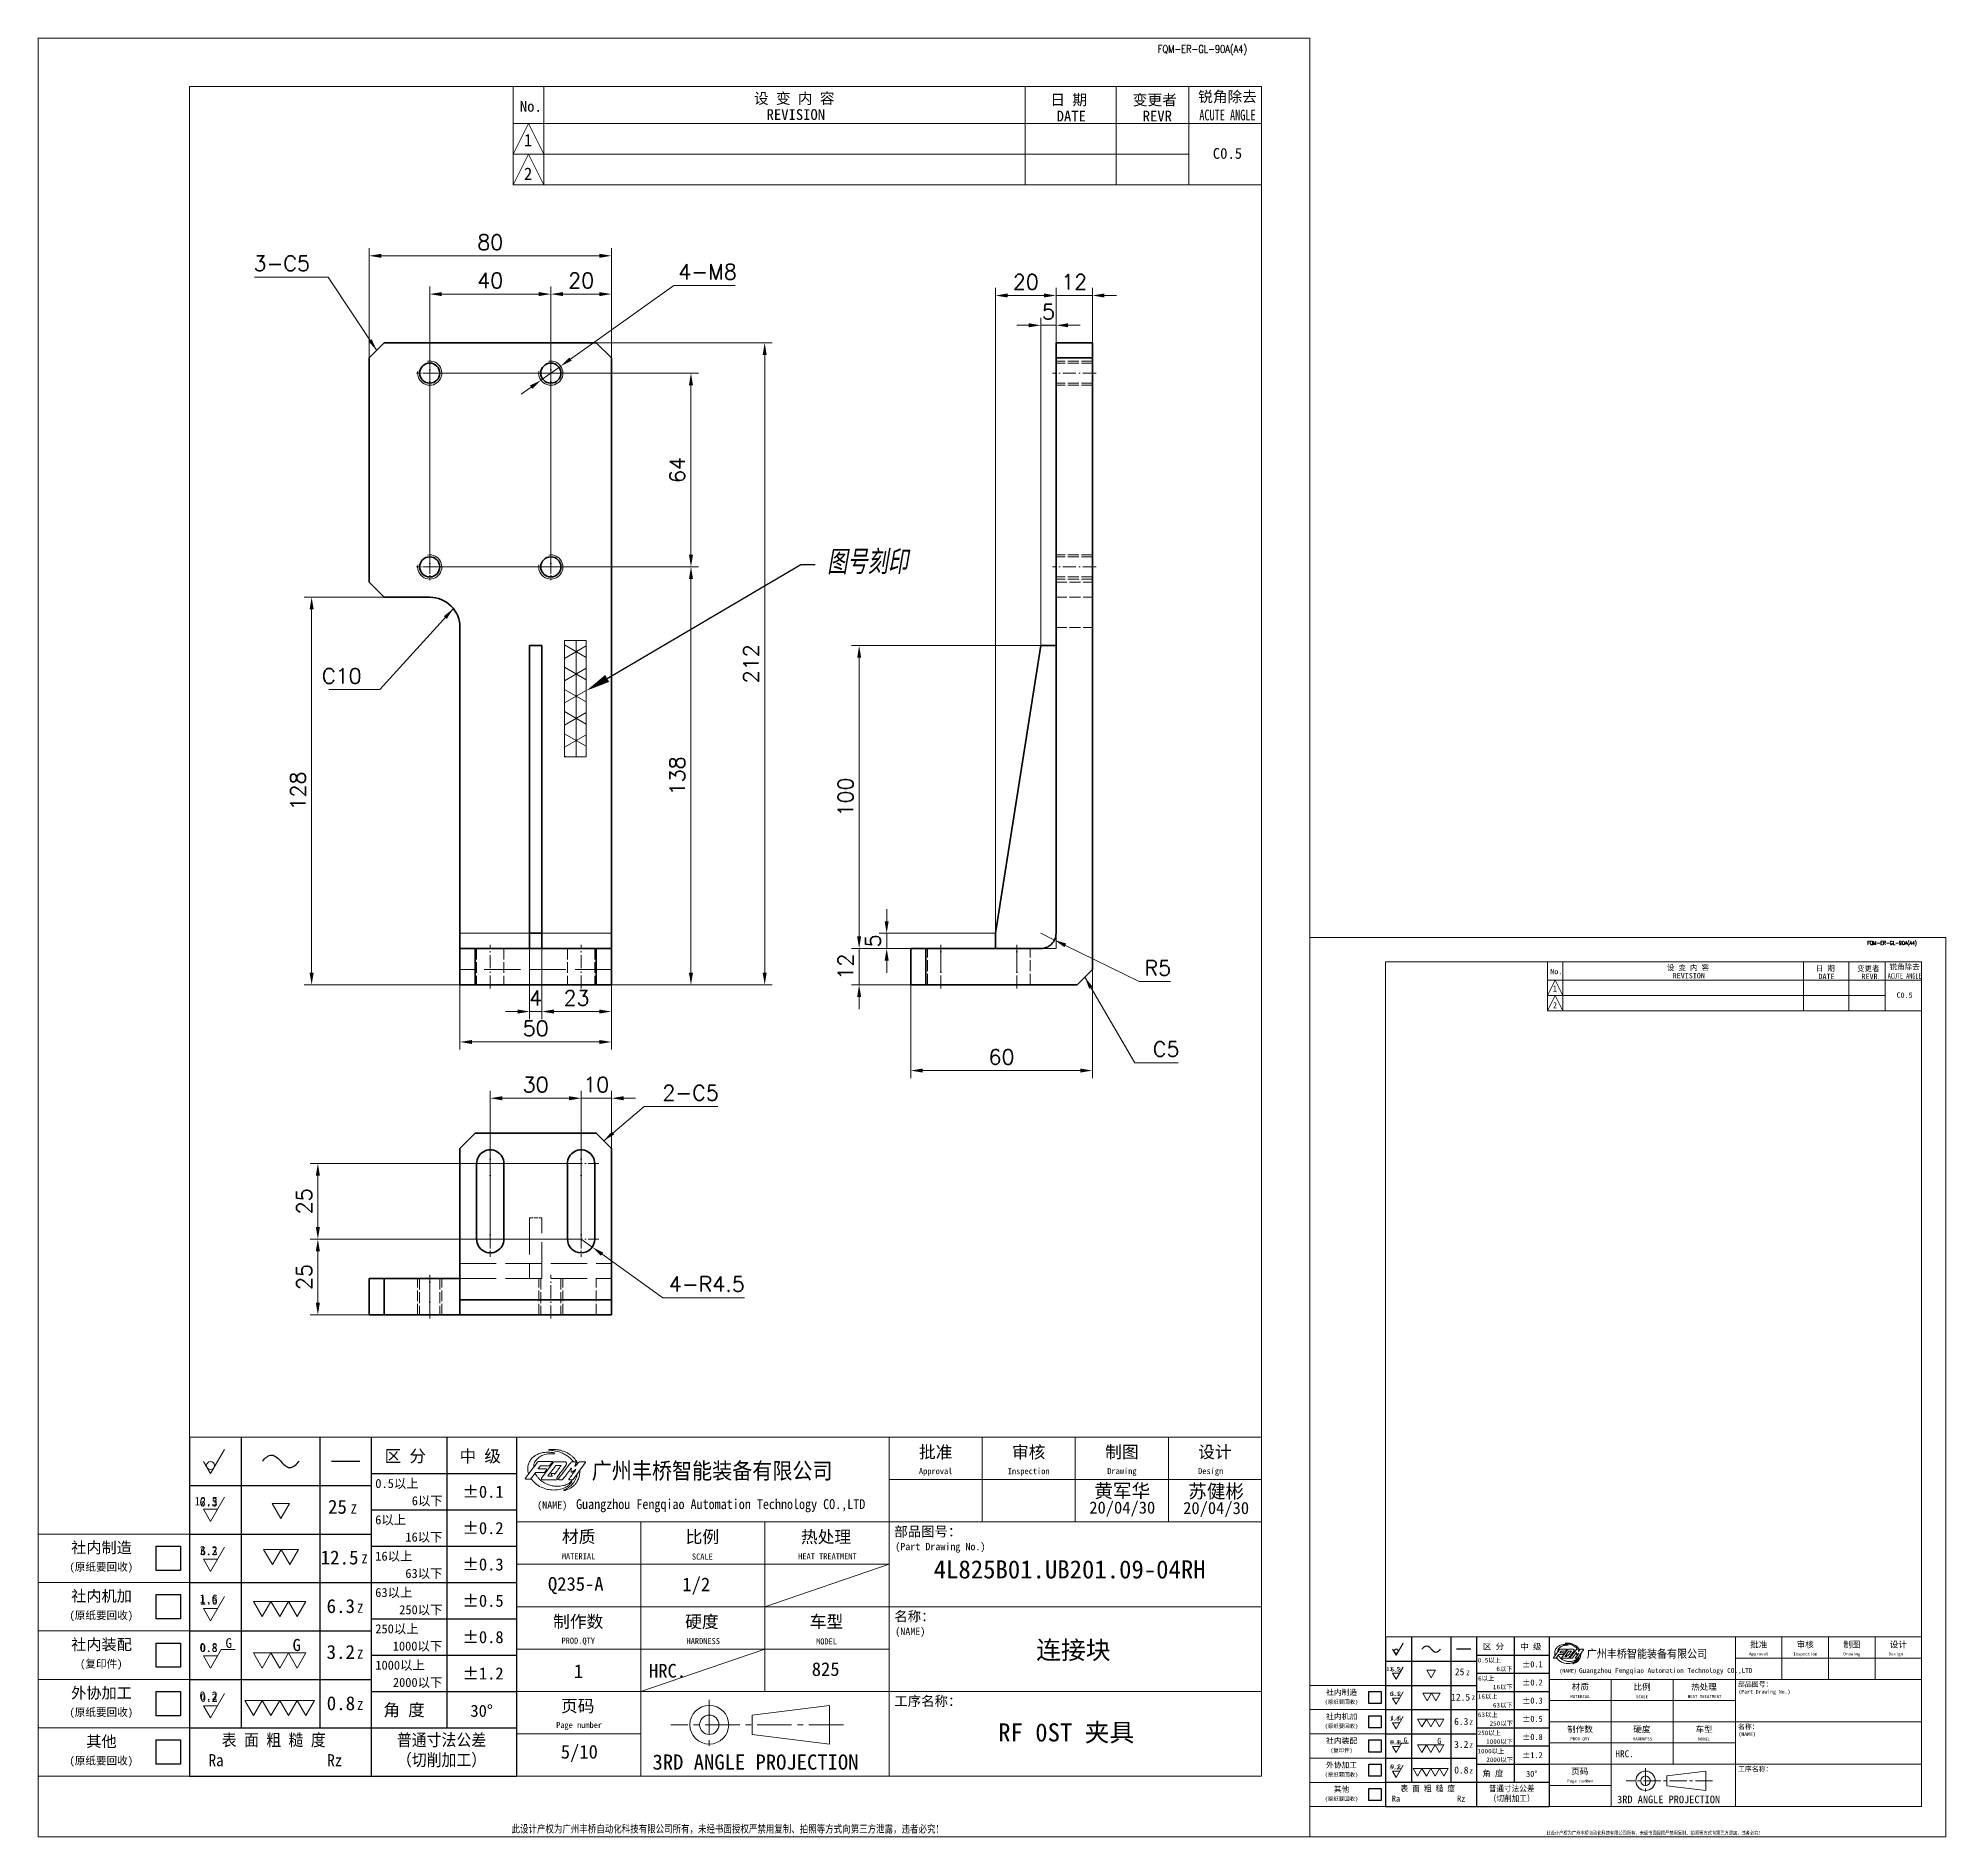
# Model space of a CAD drawing. Extents: x 84854 to 157441, y -74795 to -53229.
# Drawn here: x 89684 to 90314, y -54307 to -53713 of the extents above; entities that cross this region are included whole.
import ezdxf
from ezdxf import colors
from ezdxf.entities.mleader import LeaderData, LeaderLine
from ezdxf.enums import TextEntityAlignment as Align
from ezdxf.math import Vec2, Vec3

# ---------------------------------------------------------------- set-up
doc = ezdxf.new("R2010")
doc.units = 0
doc.header["$MEASUREMENT"] = 0
for name, pattern in [('CENTER2', [28.575, 19.05, -3.175, 3.175, -3.175]), ('DASHDOT', [18.5, 12, -3, 0.5, -3]), ('DASHED', [15, 12, -3])]:
    doc.linetypes.add(name, pattern=pattern)
for name, color, linetype, lineweight in [('A4', 3, 'Continuous', 20), ('图框', 7, 'Continuous', 20), ('尺寸线', 3, 'Continuous', 13), ('文字', 1, 'Continuous', 13), ('标注线', 3, 'Continuous', 25), ('细实线', 4, 'Continuous', 25)]:
    doc.layers.add(name, color=color, linetype=linetype, lineweight=lineweight)
doc.layers.add('MARK', color=7, linetype='Continuous')
doc.styles.add('CH-1', font='')
doc.styles.add('DIM', font='romans.shx', dxfattribs={"width": 0.8, "bigfont": 'bigfont.shx'})
doc.styles.add('MX_NOTE_STANDARD', font='txt.shx', dxfattribs={"bigfont": 'extfont.shx'})
doc.styles.get("Standard").update_dxf_attribs({"font": 'FSGB2312.ttf', "width": 0.8, "height": 3.5})
doc.styles.get('CH-1').set_extended_font_data('SimSun')
doc.dimstyles.new('副本02', dxfattribs={"dimscale": 2, "dimtxt": 2.5, "dimasz": 2, "dimexe": 1.25, "dimexo": 0, "dimgap": 1, "dimtad": 1, "dimdsep": 46, "dimtxsty": 'MX_NOTE_STANDARD', "dimcen": 0.5, "dimclrd": 3, "dimclre": 3, "dimclrt": 1, "dimadec": 1, "dimazin": 2, "dimtfac": 1, "dimtmove": 0, "dimatfit": 3, "dimfxl": 0, "dimtolj": 1, "dimlwd": -1, "dimlwe": -1, "dimarcsym": 0})
doc.dimstyles.new('副本02$3', dxfattribs={"dimscale": 2, "dimtxt": 2.5, "dimasz": 2, "dimexe": 1.25, "dimexo": 0, "dimgap": 1, "dimtad": 1, "dimtoh": 1, "dimdsep": 46, "dimtxsty": 'MX_NOTE_STANDARD', "dimcen": 0.5, "dimclrd": 3, "dimclre": 3, "dimclrt": 1, "dimadec": 1, "dimazin": 2, "dimtfac": 1, "dimtmove": 0, "dimatfit": 3, "dimfxl": 0, "dimtolj": 1, "dimlwd": -1, "dimlwe": -1, "dimarcsym": 0})
doc.dimstyles.new('副本02$4', dxfattribs={"dimscale": 2, "dimtxt": 2.5, "dimasz": 2, "dimexe": 1.25, "dimexo": 0, "dimgap": 1, "dimtad": 1, "dimtoh": 1, "dimdsep": 46, "dimtxsty": 'MX_NOTE_STANDARD', "dimcen": 0.5, "dimclrd": 3, "dimclre": 3, "dimclrt": 1, "dimadec": 1, "dimazin": 2, "dimtfac": 1, "dimtmove": 0, "dimatfit": 3, "dimfxl": 0, "dimtolj": 1, "dimlwd": -1, "dimlwe": -1, "dimarcsym": 0})

msp = doc.modelspace()

# ---------------------------------------------------------------- texts
at = {"layer": '尺寸线', "color": 1, "char_height": 5, "style": 'MX_NOTE_STANDARD'}
for s, insert, attachment_point in [('3-C5', (89773.565, -53789.953, -500.161), 9), ('C10', (89790.628, -53926.213, -500.161), 9), ('C5', (90051.943, -54049.422, -500.161), 7), ('2-C5', (89889.949, -54063.865, -500.161), 7)]:
    msp.add_mtext(s, dxfattribs=dict(at, insert=insert, attachment_point=attachment_point))
at = {"layer": '文字', "color": 1, "linetype": 'Continuous', "style": 'CH-1'}
for s, height, p in [('黄军华', 4.5, (90041.829, -54192.725)), ('苏健彬', 4.5, (90072.826, -54192.872)), ('20/04/30', 4, (90041.829, -54198.661)), ('20/04/30', 4, (90072.826, -54198.807)), ('4L825B01.UB201.09-04RH', 6, (90024.453, -54218.787)), ('Q235-A', 4.5, (89861.361, -54224.065, -500.161)), ('1/2', 4.5, (89901.154, -54224.065, -500.161)), ('连接块', 6, (90025.694, -54245.27)), ('1', 4.5, (89862.23, -54252.381, -500.161)), ('825', 4.5, (89943.881, -54251.719, -500.161)), ('RF 0ST 夹具', 6, (90023.324, -54272.474, -500.161)), ('5/10', 4.5, (89862.533, -54279.341, -500.161))]:
    msp.add_text(s, height=height, dxfattribs=at).set_placement(p, align=Align.MIDDLE)

# ---------------------------------------------------------------- blocks, each defined once
blk = doc.blocks.new('A$C34C2392C')
at = {"linetype": 'CENTER2', "ltscale": 0.3}
for p, q in [((-5.53, 4.13), (-5.53, -4.13)), ((16.64, 0), (-11.88, 0))]:
    blk.add_line(p, q, dxfattribs=at)
for p, q in [((1.54, 1.6), (14.34, 3.2)), ((14.34, 3.2), (14.34, -3.2)), ((1.54, -1.6), (1.54, 1.6)), ((14.34, -3.2), (1.54, -1.6))]:
    blk.add_line(p, q)
for radius in [3.2, 1.6]:
    blk.add_arc((-5.53, 0), radius, 0, 359.9894)
blk = doc.blocks.new('111')
at = {"color": 140, "ltscale": 0.5}
for p, q in [((-14567.7, -14968.3), (-14571.8, -14973.7)), ((-14543.3, -14962.2), (-14565.3, -14991.6)), ((-14556.2, -14975.8), (-14559.3, -14980.3)), ((-14540.2, -14960.6), (-14522, -14960.6)), ((-14502.3, -14960.6), (-14508.4, -14960.6)), ((-14506.1, -14994), (-14482.9, -14962.7)), ((-14493.9, -14960.6), (-14484, -14960.6)), ((-14587.4, -14993.9), (-14594.8, -14993.9)), ((-14577.2, -14981.4), (-14586.3, -14993.4)), ((-14563.8, -14994.7), (-14537.6, -14994.7)), ((-14545.4, -14987.7), (-14553.2, -14987.7)), ((-14545.3, -14987.5), (-14547.4, -14984)), ((-14541.9, -14983), (-14547, -14983)), ((-14541.9, -14983), (-14541, -14984.5)), ((-14532.3, -14994.7), (-14526.7, -14994.7))]:
    blk.add_line(p, q, dxfattribs=at)
for centre, radius, start, end in [((-14570.7, -14962.6), 2.59, 90, 143.2146), ((-14571.7, -14973.7), 0.13, 142.9576, 270), ((-14567.6, -14968.4), 0.13, 90, 142.9576), ((-14551.2, -14967), 1.3, 270, 322.847), ((-14545.3, -14960.5), 0.518, 322.847, 90), ((-14540.2, -14964.5), 3.89, 90, 143.1791), ((-14538.5, -14967.8), 0.13, 90, 143.2802), ((-14528.8, -14967.8), 0.13, 323.8117, 90), ((-14522, -14964.5), 3.89, 323.504, 90), ((-14509.4, -14973.3), 0.324, 354.5829, 143.4402), ((-14508.4, -14961.9), 1.3, 90, 142.7605), ((-14500.9, -14975.4), 0.324, 323.3038, 127.2693), ((-14484, -14961.9), 1.3, 323.5154, 90), ((-14594.8, -14992.6), 1.3, 143.2146, 270), ((-14587.4, -14992.6), 1.3, 270, 322.7804), ((-14576.2, -14982.2), 1.3, 90, 142.7804), ((-14563.8, -14992.7), 1.94, 143.1791, 270), ((-14553.2, -14987.5), 0.13, 143.2802, 270), ((-14545.4, -14987.5), 0.13, 270, 30.8735), ((-14540.9, -14984.4), 0.13, 209.8404, 323.8117), ((-14532.3, -14993.4), 1.3, 142.7605, 270), ((-14526.7, -14992.7), 1.94, 270, 323.3415), ((-14513.5, -14993.9), 0.648, 143.387, 270), ((-14507.1, -14993.3), 1.3, 270, 323.5154)]:
    blk.add_arc(centre, radius, start, end, dxfattribs=at)
at = {"color": 3, "ltscale": 0.5}
for points, knots in [([(-14551.6, -14937.9), (-14551.6, -14937.9), (-14551.6, -14937.7), (-14549.7, -14937.5), (-14547.4, -14937.5), (-14543.1, -14937.6), (-14538.3, -14937.7), (-14532.8, -14938.2), (-14526.8, -14940), (-14520.8, -14941.9), (-14516, -14944.5), (-14511.7, -14947.4), (-14507.7, -14950.2), (-14503.7, -14954.2), (-14500.5, -14958.5), (-14498.4, -14961.8), (-14497.6, -14963.6), (-14497.5, -14964.1)], [0, 0, 0, 0, 0.013513, 0.041806, 0.340693, 0.661167, 1.001786, 1.450195, 1.93793, 2.441413, 2.919246, 3.201062, 3.624217, 4.053268, 4.510623, 4.853859, 4.962074, 4.962074, 4.962074, 4.962074]), ([(-14589.9, -14983.8), (-14590.4, -14982), (-14591.2, -14978.8), (-14591.6, -14974.3), (-14591.4, -14970.7), (-14590.9, -14967), (-14589.8, -14963.6), (-14588.2, -14960.3), (-14586.3, -14957.4), (-14584, -14954.2), (-14580.5, -14951.2), (-14575.7, -14948), (-14569.9, -14945.3), (-14562.8, -14943.2), (-14555.4, -14942.7), (-14549.1, -14942.9), (-14544.8, -14943.3), (-14542.5, -14943.7), (-14541.4, -14944.1), (-14540.9, -14944.2), (-14540.9, -14944.9), (-14541.2, -14945.4), (-14541.6, -14945.5), (-14541.8, -14945.5)], [0.033361, 0.033361, 0.033361, 0.033361, 0.471833, 0.793856, 1.06763, 1.327784, 1.632518, 1.904259, 2.171672, 2.434164, 2.811787, 3.221221, 3.771763, 4.287691, 4.918993, 5.487196, 5.736969, 5.935719, 6.004988, 6.011363, 6.068145, 6.111246, 6.151841, 6.151841, 6.151841, 6.151841]), ([(-14541.8, -14945.5), (-14544, -14945.5), (-14549.8, -14945.4), (-14558.5, -14946.4), (-14566.7, -14949.7), (-14573.3, -14954.5), (-14577.9, -14960.3), (-14580.4, -14966.2), (-14580.2, -14969.6), (-14580.1, -14970.8)], [0, 0, 0, 0, 0.511401, 1.333961, 2.006207, 2.544799, 3.201133, 3.690752, 3.982461, 3.982461, 3.982461, 3.982461]), ([(-14585.3, -14992), (-14584.1, -14993.8), (-14580.6, -14999.1), (-14571.8, -15006), (-14560.7, -15011.6), (-14548.1, -15014.3), (-14535.9, -15014.2), (-14524.3, -15011.8), (-14515.8, -15006.9), (-14510.9, -15001.8), (-14508.5, -14998.8), (-14507.9, -14996.8), (-14508.7, -14996.6), (-14508.9, -14996.9), (-14509, -14997.1)], [0.008574, 0.008574, 0.008574, 0.008574, 0.511088, 1.461558, 2.551285, 3.372869, 4.408758, 5.360341, 6.07413, 6.646139, 6.965728, 7.014048, 7.055407, 7.097199, 7.097199, 7.097199, 7.097199]), ([(-14509, -14997.1), (-14509.6, -14997.8), (-14511.8, -15000.5), (-14517.5, -15003.5), (-14524.1, -15005.7), (-14530.8, -15007.1), (-14537.1, -15007.1), (-14542.9, -15006.7), (-14547.9, -15005.4), (-14552.8, -15004), (-14558, -15001.8), (-14563.2, -14998.7), (-14568.5, -14995.1), (-14572.4, -14990.5), (-14575.8, -14986.3), (-14577.4, -14983.7), (-14578, -14982.5)], [0, 0, 0, 0, 0.227272, 0.804496, 1.430419, 1.862632, 2.367125, 2.88024, 3.204387, 3.579335, 4.036384, 4.516387, 4.985288, 5.507707, 5.907232, 6.223175, 6.223175, 6.223175, 6.223175]), ([(-14498.3, -14983.5), (-14498.5, -14984.9), (-14498.8, -14987), (-14499.6, -14990), (-14500.7, -14992.4), (-14501.7, -14995.1), (-14503.2, -14997.6), (-14505.1, -15000.8), (-14507.4, -15003.2), (-14510, -15006.1), (-14513.1, -15008.2), (-14516.3, -15010.6), (-14519.5, -15012.3), (-14521.5, -15013.5), (-14523.3, -15013.9), (-14523.3, -15015), (-14522.7, -15015.1), (-14522.3, -15015.1)], [0.004933, 0.004933, 0.004933, 0.004933, 0.333622, 0.498315, 0.724349, 0.934741, 1.17012, 1.401267, 1.780901, 1.94954, 2.292483, 2.648069, 2.865789, 3.139575, 3.199954, 3.253921, 3.331828, 3.331828, 3.331828, 3.331828]), ([(-14522.3, -15015.1), (-14521.4, -15014.9), (-14518.3, -15014.2), (-14513.8, -15012.1), (-14508.8, -15009), (-14504.6, -15006), (-14500.9, -15001.9), (-14497.9, -14997.5), (-14495.5, -14992.1), (-14493.5, -14985.3), (-14493.4, -14979.9), (-14493.3, -14976.8)], [0, 0, 0, 0, 0.196818, 0.752706, 1.133972, 1.558354, 1.94217, 2.414014, 2.774875, 3.316286, 4.02771, 4.02771, 4.02771, 4.02771])]:
    blk.add_open_spline(points, degree=3, knots=knots, dxfattribs=at)
blk.add_spline([(-14551.6, -14937.9), (-14551.4, -14938.6), (-14550.3, -14939), (-14547, -14939.3), (-14544.1, -14939.7), (-14539.6, -14940.5), (-14534.6, -14941.6), (-14530.3, -14942.9), (-14526, -14944.5), (-14522.1, -14946.7), (-14518.5, -14948.7), (-14512.4, -14953.2), (-14509.6, -14955.7), (-14508.2, -14957.2), (-14505.2, -14960.6)], degree=3, dxfattribs=at)
at = {"color": 140, "ltscale": 0.5}
for points, knots in [([(-14572.8, -14961), (-14573, -14961.3), (-14573.2, -14961.6), (-14573.5, -14961.9), (-14580.9, -14971.9), (-14588.4, -14981.9), (-14595.9, -14991.8)], [-0.084236, -0.084236, -0.084236, -0.084236, 0, 0, 0, 2.885251, 2.885251, 2.885251, 2.885251]), ([(-14570.7, -14960), (-14570.4, -14960), (-14570.1, -14960), (-14569.7, -14960), (-14569.7, -14960), (-14569.7, -14960), (-14569.7, -14960), (-14562.3, -14960), (-14554.8, -14960), (-14547.3, -14960), (-14547.3, -14960), (-14547.3, -14960), (-14547.3, -14960), (-14546.6, -14960), (-14546, -14960), (-14545.3, -14960)], [-0.077734, -0.077734, -0.077734, -0.077734, 0, 0, 0, 0, 0, 0, 1.729211, 1.729211, 1.729211, 1.729211, 1.729211, 1.729211, 1.885805, 1.885805, 1.885805, 1.885805]), ([(-14551.2, -14968.3), (-14551.2, -14968.3), (-14551.3, -14968.3), (-14551.3, -14968.3), (-14551.3, -14968.3), (-14551.3, -14968.3), (-14551.3, -14968.3), (-14556.8, -14968.3), (-14562.2, -14968.3), (-14567.6, -14968.3)], [-0.012966, -0.012966, -0.012966, -0.012966, 0, 0, 0, 0, 0, 0, 1.257183, 1.257183, 1.257183, 1.257183]), ([(-14544.9, -14960.8), (-14545.2, -14961.3), (-14545.6, -14961.8), (-14546, -14962.3), (-14546, -14962.3), (-14546, -14962.3), (-14546, -14962.3), (-14547.2, -14963.9), (-14548.5, -14965.6), (-14549.8, -14967.3), (-14549.8, -14967.3), (-14549.8, -14967.3), (-14549.8, -14967.3), (-14549.9, -14967.4), (-14550, -14967.6), (-14550.1, -14967.8)], [-0.1423966, -0.1423966, -0.1423966, -0.1423966, 0, 0, 0, 0, 0, 0, 0.4822707, 0.4822707, 0.4822707, 0.4822707, 0.4822707, 0.4822707, 0.529029, 0.529029, 0.529029, 0.529029]), ([(-14509.4, -14961.1), (-14509.8, -14961.6), (-14510.2, -14962.1), (-14510.5, -14962.5), (-14518, -14972.3), (-14525.4, -14982.1), (-14532.8, -14991.9), (-14533, -14992.1), (-14533.2, -14992.4), (-14533.4, -14992.6)], [-0.140102, -0.140102, -0.140102, -0.140102, 0, 0, 0, 2.844058, 2.844058, 2.844058, 2.913465, 2.913465, 2.913465, 2.913465]), ([(-14514, -14993.5), (-14513.6, -14993.1), (-14513.3, -14992.6), (-14512.9, -14992.1), (-14512.9, -14992.1), (-14512.9, -14992.1), (-14512.9, -14992.1), (-14508.8, -14986.6), (-14504.7, -14981.1), (-14500.6, -14975.6)], [-0.132838, -0.132838, -0.132838, -0.132838, 0, 0, 0, 0, 0, 0, 1.591518, 1.591518, 1.591518, 1.591518]), ([(-14502.3, -14960.6), (-14502.1, -14960.6), (-14501.6, -14960.6), (-14500.7, -14961), (-14500.3, -14962.2), (-14500.5, -14963.8), (-14501.1, -14965.4), (-14501.7, -14967), (-14502.1, -14968.2), (-14502.5, -14968.9), (-14502.4, -14969.2), (-14502.1, -14969.2), (-14501.7, -14969.1), (-14500.9, -14968.2), (-14499.7, -14966.7), (-14498, -14964.7), (-14496.4, -14962.8), (-14495, -14961.5), (-14494.2, -14960.9), (-14493.9, -14960.6)], [0, 0, 0, 0, 0.047379, 0.11361, 0.198731, 0.32589, 0.467244, 0.599055, 0.733672, 0.758899, 0.77069, 0.790267, 0.820293, 0.867992, 1.054564, 1.278066, 1.476304, 1.62487, 1.711224, 1.711224, 1.711224, 1.711224]), ([(-14547, -14983), (-14547.1, -14983), (-14547.2, -14982.9), (-14547.4, -14983.1), (-14547.5, -14983.2), (-14547.5, -14983.4), (-14547.5, -14983.6), (-14547.5, -14983.8), (-14547.4, -14983.9), (-14547.4, -14984)], [0, 0, 0, 0, 0.0189462, 0.0330559, 0.0436533, 0.0575788, 0.0766083, 0.0956988, 0.1082528, 0.1082528, 0.1082528, 0.1082528])]:
    blk.add_open_spline(points, degree=3, knots=knots, dxfattribs=at)
for points in [[(-14557.6, -14973.9), (-14562.3, -14973.9), (-14567, -14973.9), (-14571.7, -14973.9)], [(-14538.6, -14967.8), (-14543.5, -14974.3), (-14548.4, -14980.9), (-14553.3, -14987.5)], [(-14528.6, -14967.9), (-14532.7, -14973.4), (-14536.8, -14979), (-14540.8, -14984.5)], [(-14538.5, -14967.7), (-14535.3, -14967.7), (-14532, -14967.7), (-14528.8, -14967.7)], [(-14518.8, -14966.8), (-14524.8, -14974.9), (-14530.8, -14982.9), (-14536.7, -14991)], [(-14509.6, -14973.1), (-14514, -14979), (-14518.5, -14985), (-14525.1, -14993.9)], [(-14509.6, -14978.7), (-14509.4, -14976.9), (-14509.2, -14975.1), (-14509.1, -14973.3)], [(-14507.2, -14979.8), (-14505.2, -14978.3), (-14503.1, -14976.7), (-14501.1, -14975.2)], [(-14561.5, -14980.9), (-14566.4, -14980.9), (-14571.3, -14980.9), (-14576.2, -14980.9)], [(-14513.5, -14994.6), (-14511.3, -14994.6), (-14509.2, -14994.6), (-14507.1, -14994.6)]]:
    blk.add_open_spline(points, degree=3, dxfattribs=at)
for points in [[(-14556.2, -14975.8), (-14556, -14975.3), (-14556, -14974.7), (-14556.2, -14974.2), (-14556.5, -14974), (-14557, -14973.9), (-14557.6, -14973.9)], [(-14561.5, -14980.9), (-14560.5, -14980.9), (-14559.9, -14980.8), (-14559.6, -14980.6), (-14559.3, -14980.3)], [(-14536.7, -14991), (-14536.8, -14991.1), (-14536.8, -14991.3), (-14536.5, -14991.8), (-14536.2, -14992.4), (-14535.7, -14993.2), (-14535.5, -14993.5), (-14535.6, -14994), (-14536.2, -14994.3), (-14536.9, -14994.6), (-14537.6, -14994.7)], [(-14509.6, -14978.7), (-14509.6, -14979.5), (-14509.5, -14980.1), (-14509.1, -14980.4), (-14508.7, -14980.6), (-14508.3, -14980.5), (-14507.9, -14980.4), (-14507.2, -14979.8)]]:
    blk.add_spline(points, degree=3, dxfattribs=at)
blk = doc.blocks.new('A$C67844AE1')
for p, q in [((-492, 112), (0, 112)), ((-246, 112), (-246, -112)), ((-184.5, 112), (-184.5, 56)), ((-123, 112), (-123, 56)), ((-61.5, 112), (-61.5, 56)), ((0, -112), (0, 112)), ((-246, 84), (0, 84)), ((-492, 68), (-492, -112)), ((-492, 68), (-492, -112)), ((-492, -112), (-492, 68)), ((-492, 68), (-492, -112)), ((-492, 68), (-492, -112)), ((-492, 68), (-492, -112)), ((-492, 68), (-492, -112)), ((-492, 68), (-492, -112)), ((-492, 68), (-492, -112)), ((-492, -112), (-492, 68)), ((-492, 68), (-492, -112)), ((-492, 68), (-492, -112)), ((-492, 68), (-492, -112)), ((-492, 68), (-492, -112)), ((-492, 56), (0, 56)), ((-410, 56), (-410, -112)), ((-328, 56), (-328, -56)), ((-492, 28), (-246, 28)), ((-492, 0), (0, 0)), ((-492, -28), (-246, -28)), ((-492, -56), (0, -56)), ((-492, -84), (-410, -84)), ((-492, -112), (0, -112))]:
    blk.add_line(p, q)
at = {"layer": '细实线', "color": 0, "linetype": 'Continuous'}
for p, q in [((-492, 112), (-492, 56)), ((-492, 68), (-492, -112)), ((-492, 68), (-492, -112)), ((-492, 68), (-492, -112))]:
    blk.add_line(p, q, dxfattribs=at)
at = {"color": 140, "xscale": 0.35, "yscale": 0.35, "zscale": 0.35}
blk.add_blockref('111', (4622.4, 5332), dxfattribs=at)
at = {"lineweight": 35, "xscale": 4, "yscale": 4, "zscale": 4}
blk.add_blockref('A$C34C2392C', (-342.6, -78), dxfattribs=at)
at = {"style": 'CH-1'}
for s, height, p in [('批准', 8.11, (-215.2, 102.3)), ('审核', 8.11, (-153.8, 102.3)), ('制图', 8.11, (-92.2, 102.3)), ('设计', 8.11, (-30.8, 102.3)), ('Approval', 4.06, (-215.2, 89.1)), ('Inspection', 4.06, (-153.8, 89.1)), ('Drawing', 4.06, (-92.2, 89.1)), ('Design  ', 4.06, (-30.8, 89.1)), ('比例', 8.11, (-369.3, 46.3)), ('MATERIAL', 4.06, (-451.1, 33.3)), ('SCALE', 4.06, (-369.3, 33.1)), ('制作数', 8.11, (-451.3, -9.7)), ('车型', 8.11, (-287.3, -9.7)), ('PROD.QTY', 4.06, (-451.3, -22.9)), ('MODEL', 4.06, (-287.3, -22.9)), ('3RD ANGLE PROJECTION', 10, (-334.2, -102.6))]:
    blk.add_text(s, height=height, dxfattribs=at).set_placement(p, align=Align.MIDDLE)
at = {"lineweight": 35, "style": 'CH-1'}
for s, height, p in [('(NAME)', 4.87, (-478.4, 64.7)), ('部品图号：', 6.49, (-242.5, 46.4)), ('(Part Drawing No.)', 4.868, (-241.9, 37.3)), ('名称：', 6.49, (-242.5, -9.6)), ('(NAME)', 4.87, (-241.9, -18.7)), ('工序名称：', 6.49, (-242.5, -65.6))]:
    blk.add_text(s, height=height, dxfattribs=at).set_placement(p)
at = {"style": 'CH-1'}
blk.add_text('材质', height=8.11, dxfattribs=at).set_placement((-462.1, 42.2))
at = {"lineweight": 35, "style": 'CH-1'}
for s, height, p in [('热处理', 8.11, (-287.6, 46.3)), ('HEAT TREATMENT', 4.055, (-286.7, 33.3)), ('硬度', 8.11, (-369.6, -9.7)), ('HARDNESS', 4.06, (-368.7, -22.7)), ('HRC.', 9, (-392.3, -42.3, -1000.3)), ('页码', 8.11, (-451.6, -65.7)), ('Page number', 4.055, (-450.7, -78.7))]:
    blk.add_text(s, height=height, dxfattribs=at).set_placement(p, align=Align.MIDDLE)
at = {"layer": 'MARK', "style": 'CH-1', "width": 0.9}
blk.add_text('广州丰桥智能装备有限公司', height=10.8, dxfattribs=at).set_placement((-442.4, 84.4))
at = {"layer": 'MARK', "insert": (-452.7, 71), "char_height": 6.5, "width": 556.951, "attachment_point": 1, "style": 'CH-1'}
blk.add_mtext('{\\W0.9;Guangzhou Fengqiao Automation Technology CO.,LTD}', dxfattribs=at)
blk = doc.blocks.new('A$C32AF00EF')
for p, q in [((0, 0), (2.89, 5)), ((-1.44, 2.5), (0, 0))]:
    blk.add_line(p, q)
blk.add_circle((0, 1.67), 0.833)
blk = doc.blocks.new('A$C553B2148')
for p, q in [((1.44, 0), (-1.44, 0)), ((-1.44, 0), (0, -2.5)), ((0, -2.5), (2.89, 2.5))]:
    blk.add_line(p, q)
at = {"style": 'MX_NOTE_STANDARD'}
blk.add_attdef('12.5', text='', height=1.75, dxfattribs=at).set_placement((1.44, 0.28), align=Align.BOTTOM_RIGHT)
blk = doc.blocks.new('A$C1377093C')
for p, q in [((0, 0), (-1.44, 2.5)), ((-1.44, 2.5), (1.44, 2.5)), ((1.44, 2.5), (0, 0))]:
    blk.add_line(p, q)
blk = doc.blocks.new('A$C6D2D6B6B')
for p, q in [((0, 0), (-1.44, 2.5)), ((-1.44, 2.5), (1.44, 2.5)), ((1.44, 2.5), (0, 0)), ((1.44, 2.5), (4.33, 2.5)), ((2.89, 0), (1.44, 2.5)), ((4.33, 2.5), (2.89, 0))]:
    blk.add_line(p, q)
blk = doc.blocks.new('A$C62DD302B')
for p, q in [((-2.89, 0), (-4.33, 2.5)), ((-4.33, 2.5), (-1.44, 2.5)), ((-1.44, 2.5), (-2.89, 0)), ((-1.44, 2.5), (1.44, 2.5)), ((0, 0), (-1.44, 2.5)), ((1.44, 2.5), (0, 0)), ((2.89, 0), (1.44, 2.5)), ((1.44, 2.5), (4.33, 2.5)), ((4.33, 2.5), (2.89, 0))]:
    blk.add_line(p, q)
blk = doc.blocks.new('A$C077E39D2')
for p, q in [((-4.33, -2.5), (-5.77, 0)), ((-5.77, 0), (-2.89, 0)), ((-2.89, 0), (-4.33, -2.5)), ((-2.89, 0), (0, 0)), ((-1.44, -2.5), (-2.89, 0)), ((0, 0), (-1.44, -2.5)), ((1.44, -2.5), (0, 0)), ((0, 0), (2.89, 0)), ((2.89, 0), (1.44, -2.5)), ((4.33, -2.5), (2.89, 0)), ((2.89, 0), (5.77, 0)), ((5.77, 0), (4.33, -2.5))]:
    blk.add_line(p, q)
blk = doc.blocks.new('A$C09D43E00')
for p, q in [((1.15, 2), (-1.15, 2)), ((-1.15, 2), (0, 0)), ((0, 0), (1.78, 3.08)), ((1.78, 3.08), (4.07, 3.08))]:
    blk.add_line(p, q)
at = {"style": 'MX_NOTE_STANDARD'}
blk.add_attdef('12.5', text='', height=1.4, dxfattribs=at).set_placement((1.15, 2.22), align=Align.BOTTOM_RIGHT)
at = {"layer": '细实线', "color": 0, "style": 'CH-1'}
blk.add_text('G', height=1.6, dxfattribs=at).set_placement((2.47, 3.33))
blk = doc.blocks.new('A$C339E5D7D')
for p, q in [((-2.89, 0), (-4.33, 2.5)), ((-4.33, 2.5), (-1.44, 2.5)), ((-1.44, 2.5), (-2.89, 0)), ((-1.44, 2.5), (1.44, 2.5)), ((0, 0), (-1.44, 2.5)), ((1.44, 2.5), (0, 0)), ((2.89, 0), (1.44, 2.5)), ((1.44, 2.5), (4.33, 2.5)), ((4.33, 2.5), (2.89, 0))]:
    blk.add_line(p, q)
at = {"layer": '细实线', "color": 0, "style": 'CH-1'}
blk.add_text('G', height=2, dxfattribs=at).set_placement((2.13, 2.81))
blk = doc.blocks.new('54')
for p, q in [((5360.79, 6053.19), (5468.79, 6053.19)), ((5468.79, 6047.19), (5468.79, 5957.19)), ((5468.79, 6047.19), (5468.79, 5957.19)), ((5468.79, 5957.19), (5468.79, 6047.19)), ((5468.79, 6047.19), (5468.79, 5957.19)), ((5468.79, 6047.19), (5468.79, 5957.19)), ((5468.79, 6047.19), (5468.79, 5957.19)), ((5468.79, 6047.19), (5468.79, 5957.19)), ((5468.79, 6047.19), (5468.79, 5957.19)), ((5468.79, 6047.19), (5468.79, 5957.19)), ((5468.79, 5957.19), (5468.79, 6047.19)), ((5468.79, 6047.19), (5468.79, 5957.19)), ((5468.79, 6047.19), (5468.79, 5957.19)), ((5468.79, 6047.19), (5468.79, 5957.19)), ((5468.79, 6047.19), (5468.79, 5957.19))]:
    blk.add_line(p, q)
at = {"layer": '细实线', "color": 0, "linetype": 'Continuous'}
for p, q in [((5360.79, 6053.19), (5360.79, 5941.19)), ((5377.79, 6053.19), (5377.79, 5957.19)), ((5403.79, 6053.19), (5403.79, 5957.19)), ((5420.79, 6053.19), (5420.79, 5941.19)), ((5445.79, 6053.19), (5445.79, 5957.19)), ((5468.79, 6053.19), (5468.79, 5941.19)), ((5407.7, 6045.29), (5417.04, 6045.29)), ((5468.79, 6047.19), (5468.79, 5957.19)), ((5468.79, 6047.19), (5468.79, 5957.19)), ((5468.79, 6047.19), (5468.79, 5957.19)), ((5360.79, 6037.19), (5420.79, 6037.19)), ((5420.79, 6041.19), (5468.79, 6041.19)), ((5420.79, 6029.19), (5468.79, 6029.19)), ((5360.79, 6021.19), (5420.79, 6021.19)), ((5420.79, 6017.19), (5468.79, 6017.19)), ((5360.79, 6005.19), (5420.79, 6005.19)), ((5420.79, 6005.19), (5468.79, 6005.19)), ((5420.79, 5993.19), (5468.79, 5993.19)), ((5360.79, 5989.19), (5420.79, 5989.19)), ((5420.79, 5981.19), (5468.79, 5981.19)), ((5360.79, 5973.19), (5420.79, 5973.19)), ((5420.79, 5969.19), (5468.79, 5969.19)), ((5360.79, 5957.19), (5468.79, 5957.19)), ((5360.79, 5957.19), (5468.79, 5957.19)), ((5360.79, 5941.19), (5468.79, 5941.19))]:
    blk.add_line(p, q, dxfattribs=at)
at = {"layer": '细实线', "color": 0, "linetype": 'Continuous', "start_tangent": (0.606347, 0.7952), "end_tangent": (0.584547, 0.81136)}
blk.add_spline([(5384.88, 6045.23), (5386.3, 6046.61), (5387.98, 6047.24), (5389.51, 6046.59), (5390.93, 6045.19), (5392.37, 6043.78), (5393.91, 6043.13), (5395.61, 6043.82), (5397.01, 6045.27)], degree=3, dxfattribs=at)
for name, p, xscale, yscale, zscale in [('A$C32AF00EF', (5367.73, 6041.13), 1.600000000000364, 1.600000000000364, 1.600000000000364), ('A$C1377093C', (5390.94, 6026.26), 2, 2, 2), ('A$C6D2D6B6B', (5388.15, 6011.08), 2, 2, 2), ('A$C62DD302B', (5390.57, 5993.94), 2, 2, 2), ('A$C077E39D2', (5390.57, 5966.26), 2, 2, 2)]:
    blk.add_blockref(name, p, dxfattribs=dict(xscale=xscale, yscale=yscale, zscale=zscale))
ref = blk.add_blockref('A$C553B2148', (5367.73, 6029.35), dxfattribs=dict(xscale=1.600000000000364, yscale=1.600000000000364, zscale=1.600000000000364))
ref.add_attrib('12.5', '12.5', dxfattribs={"height": 2.8, "style": 'CH-1'}).set_placement((5370.04, 6029.8), align=Align.BOTTOM_RIGHT)
ref = blk.add_blockref('A$C553B2148', (5367.73, 6012.86), dxfattribs=dict(xscale=1.600000000000364, yscale=1.600000000000364, zscale=1.600000000000364))
ref.add_attrib('12.5', '6.3', dxfattribs={"height": 2.8, "style": 'CH-1'}).set_placement((5370.04, 6013.31), align=Align.BOTTOM_RIGHT)
ref = blk.add_blockref('A$C553B2148', (5367.73, 5996.56), dxfattribs=dict(xscale=1.600000000000364, yscale=1.600000000000364, zscale=1.600000000000364))
ref.add_attrib('12.5', '1.6', dxfattribs={"height": 2.8, "style": 'CH-1'}).set_placement((5370.04, 5997.01), align=Align.BOTTOM_RIGHT)
at = {"lineweight": 35}
ref = blk.add_blockref('A$C09D43E00', (5367.73, 5976.92), dxfattribs=dict(at, xscale=2, yscale=2, zscale=2))
ref.add_attrib('12.5', '0.8', dxfattribs={"height": 2.8, "style": 'CH-1'}).set_placement((5370.04, 5981.37), align=Align.BOTTOM_RIGHT)
at = {"lineweight": 35, "xscale": 2, "yscale": 2, "zscale": 2}
blk.add_blockref('A$C339E5D7D', (5390.57, 5976.92), dxfattribs=at)
ref = blk.add_blockref('A$C553B2148', (5367.73, 5964.47), dxfattribs=dict(xscale=1.600000000000364, yscale=1.600000000000364, zscale=1.600000000000364))
ref.add_attrib('12.5', '0.2', dxfattribs={"height": 2.8, "style": 'CH-1'}).set_placement((5370.04, 5964.92), align=Align.BOTTOM_RIGHT)
at = {"style": 'CH-1', "width": 0.9}
for s, p in [('表 面 粗 糙 度', (5388.59, 5953.25)), ('普通寸法公差', (5444.02, 5953.25)), ('Ra              Rz', (5389.17, 5946.45)), ('（切削加工）', (5444.02, 5946.67))]:
    blk.add_text(s, height=4, dxfattribs=at).set_placement(p, align=Align.MIDDLE)
at = {"layer": '细实线', "color": 0, "style": 'CH-1'}
for s, height, p in [('区 分', 4, (5432.03, 6046.97)), ('中 级', 4, (5456.79, 6046.97)), ('0.5以上', 3, (5429.3, 6037.89)), ('6以下', 3, (5439.3, 6032.14)), ('6以上', 3, (5427.22, 6025.89)), ('16以下', 3, (5438.2, 6020.14)), ('16以上', 3, (5428.26, 6013.89)), ('63以下', 3, (5438.2, 6008.14)), ('63以上', 3, (5428.26, 6001.89)), ('250以下', 3, (5437.19, 5996.14)), ('250以上', 3, (5429.3, 5989.89)), ('1000以下', 3, (5436.08, 5984.14)), ('1000以上', 3, (5430.33, 5977.89)), ('2000以下', 3, (5436.13, 5972.14)), ('角 度', 4, (5431.63, 5963.15))]:
    blk.add_text(s, height=height, dxfattribs=at).set_placement(p, align=Align.MIDDLE)
for s, height, p in [('%%P0.1', 4, (5450.91, 6033.15)), ('6.3', 2.944, (5364.07, 6030.28)), ('25', 4.6, (5406.51, 6027.88)), ('Z', 3, (5414, 6027.96)), ('%%P0.2', 4, (5450.91, 6021.15)), ('3.2', 2.944, (5364.07, 6014.28)), ('12.5', 4.6, (5404.08, 6011.13)), ('Z', 3, (5417.58, 6011.47)), ('%%P0.3', 4, (5450.91, 6009.15)), ('1.6', 2.944, (5364.07, 5998.28)), ('6.3', 4.6, (5406.05, 5995.09)), ('Z', 3, (5416.15, 5995.17)), ('%%P0.5', 4, (5450.91, 5997.15)), ('0.8', 2.944, (5364.07, 5982.28)), ('%%P0.8', 4, (5450.91, 5985.15)), ('3.2', 4.6, (5406.05, 5979.93)), ('Z', 3, (5416.15, 5980.01)), ('%%P1.2', 4, (5450.91, 5973.15)), ('0.2', 2.944, (5364.07, 5966.28)), ('0.8', 4.6, (5406.1, 5963)), ('Z', 3, (5416.15, 5963.08)), ('30°', 4, (5453.55, 5960.81))]:
    blk.add_text(s, height=height, dxfattribs=at).set_placement(p)
blk = doc.blocks.new('fenlei')
at = {"layer": '图框'}
for points in [[(-25, 32), (0, 32), (0, 40), (-25, 40)], [(-25, 24), (0, 24), (0, 32), (-25, 32)], [(-25, 16), (0, 16), (0, 24), (-25, 24)], [(-25, 8), (0, 8), (0, 16), (-25, 16)], [(-25, 0), (0, 0), (0, 8), (-25, 8)]]:
    blk.add_lwpolyline(points, close=True, dxfattribs=at)
at = {"layer": '细实线'}
for points in [[(-5.5, 38), (-1.5, 38), (-1.5, 34), (-5.5, 34)], [(-5.5, 30), (-1.5, 30), (-1.5, 26), (-5.5, 26)], [(-5.5, 22), (-1.5, 22), (-1.5, 18), (-5.5, 18)], [(-5.5, 14), (-1.5, 14), (-1.5, 10), (-5.5, 10)], [(-5.5, 6), (-1.5, 6), (-1.5, 2), (-5.5, 2)]]:
    blk.add_lwpolyline(points, close=True, dxfattribs=at)
at = {"style": 'CH-1'}
for s, height, p in [('社内制造', 1.836, (-14.54, 37.8)), ('(原纸要回收)', 1.285, (-14.58, 34.52)), ('社内机加', 1.836, (-14.54, 29.8)), ('(原纸要回收)', 1.285, (-14.58, 26.52)), ('社内装配', 1.836, (-14.54, 21.8)), ('(复印件)', 1.285, (-14.58, 18.52)), ('外协加工', 1.836, (-14.54, 13.8)), ('(原纸要回收)', 1.285, (-14.58, 10.52)), ('其他', 1.836, (-14.54, 5.8)), ('(原纸要回收)', 1.285, (-14.58, 2.52))]:
    blk.add_text(s, height=height, dxfattribs=at).set_placement(p, align=Align.MIDDLE)
blk = doc.blocks.new('1比1 竖框')
at = {"layer": '图框'}
for p, q in [((0, 0), (0, 297)), ((0, 297), (210, 297)), ((178, 297), (202, 297)), ((210, 297), (210, 0)), ((25, 289), (202, 289)), ((25, 10), (25, 289)), ((25, 272.79), (25, 289)), ((78.45, 272.79), (78.45, 289)), ((83.52, 289), (83.52, 272.79)), ((163, 289), (163, 272.79)), ((163, 289), (163, 272.79)), ((163, 289), (163, 272.79)), ((163, 289), (163, 272.79)), ((163, 289), (163, 272.79)), ((178, 289), (178, 272.79)), ((178, 289), (178, 272.79)), ((178, 289), (178, 272.79)), ((178, 289), (178, 272.79)), ((178, 289), (178, 272.79)), ((178, 289), (202, 289)), ((178, 289), (202, 289)), ((178, 289), (202, 289)), ((178, 289), (202, 289)), ((202, 289), (178, 289)), ((190, 289), (190, 272.79)), ((190, 289), (190, 272.79)), ((190, 289), (190, 272.79)), ((190, 289), (190, 272.79)), ((190, 289), (190, 272.79)), ((202, 289), (202, 10)), ((78.45, 277.86), (80.99, 282.93)), ((78.45, 282.93), (190, 282.93)), ((78.45, 282.93), (190, 282.93)), ((78.45, 282.93), (190, 282.93)), ((78.45, 282.93), (190, 282.93)), ((80.99, 282.93), (83.52, 277.86)), ((190, 282.93), (202, 282.93)), ((190, 282.93), (202, 282.93)), ((190, 282.93), (202, 282.93)), ((190, 282.93), (202, 282.93)), ((78.45, 272.79), (80.99, 277.86)), ((78.45, 277.86), (190, 277.86)), ((78.45, 277.86), (190, 277.86)), ((78.45, 277.86), (190, 277.86)), ((78.45, 277.86), (190, 277.86)), ((80.99, 277.86), (83.52, 272.79)), ((78.45, 272.79), (202, 272.79)), ((202, 272.79), (78.45, 272.79)), ((78.45, 272.79), (202, 272.79)), ((78.45, 272.79), (202, 272.79)), ((30.07, 10), (202, 10)), ((210, 0), (0, 0))]:
    blk.add_line(p, q, dxfattribs=at)
for name, p, xscale, yscale, zscale in [('54', (-2655.4, -2960.59), 0.5, 0.5, 0.5), ('A$C67844AE1', (202, 38), 0.25, 0.25, 0.25)]:
    blk.add_blockref(name, p, dxfattribs=dict(at, xscale=xscale, yscale=yscale, zscale=zscale))
blk.add_blockref('fenlei', (25, 10), dxfattribs=at)
at = {"layer": '图框', "style": 'CH-1'}
for s, height, p in [('设 变 内 容', 1.775, (124.84, 287.09)), ('日 期', 1.775, (170.17, 286.84)), ('变更者', 1.775, (184.38, 286.84)), ('锐角除去', 1.775, (196.38, 287.37)), ('No.', 1.775, (81.35, 285.73)), ('REVISION', 1.775, (125.11, 284.38)), ('DATE', 1.775, (170.59, 284.13)), ('REVR', 1.775, (184.8, 284.13)), ('1', 2.03, (80.9, 280.16)), ('C0.5', 1.775, (196.38, 277.97)), ('2', 2.03, (80.9, 274.61))]:
    blk.add_text(s, height=height, dxfattribs=at).set_placement(p, align=Align.MIDDLE)
at = {"layer": '图框', "style": 'CH-1', "width": 0.7}
blk.add_text('ACUTE ANGLE', height=1.7746, dxfattribs=at).set_placement((196.38, 284.31), align=Align.MIDDLE)
at = {"layer": '图框', "char_height": 1.25}
for s, insert, width, attachment_point in [('{\\Ftxt,@extfont2|c134;FQM-ER-GL-90A(A4)}', (192.25, 295), 39, 5), ('{\\fSimSun|b1|i0|c134|p2;此设计产权为广州丰桥自动化科技有限公司所有，未经书面授权严禁用复制、拍照等方式向第三方泄露，违者必究!}', (113.5, 0.5), 177, 8)]:
    blk.add_mtext(s, dxfattribs=dict(at, insert=insert, width=width, attachment_point=attachment_point))
blk = doc.blocks.new('*D51')
at = {"layer": 'Defpoints', "color": 0, "transparency": 16777216}
for p in [(89868.12, -53813.69), (89873.12, -54025.69), (89923.75, -54025.69)]:
    blk.add_point(p, dxfattribs=at)
at = {"layer": '尺寸线', "color": 3, "transparency": 16777216}
for p, q in [((89868.12, -53813.69), (89926.25, -53813.69)), ((89923.75, -53817.69), (89923.75, -54021.69)), ((89873.12, -54025.69), (89926.25, -54025.69))]:
    blk.add_line(p, q, dxfattribs=at)
for points in [[(89923.08, -53817.69), (89924.41, -53817.69), (89923.75, -53813.69)], [(89923.08, -54021.69), (89924.41, -54021.69), (89923.75, -54025.69)]]:
    blk.add_solid(points, dxfattribs=at)
at = {"layer": '尺寸线', "color": 1, "transparency": 16777216, "insert": (89919.25, -53919.69), "char_height": 5, "attachment_point": 5, "rotation": 90, "style": 'MX_NOTE_STANDARD'}
blk.add_mtext('\\A1;212', dxfattribs=at)
blk = doc.blocks.new('*D52')
at = {"layer": 'Defpoints', "color": 0, "transparency": 16777216}
for p in [(89873.12, -53784.95), (89793.12, -53818.69), (89873.12, -53818.69)]:
    blk.add_point(p, dxfattribs=at)
at = {"layer": '尺寸线', "color": 3, "transparency": 16777216}
for p, q in [((89793.12, -53818.69), (89793.12, -53782.45)), ((89873.12, -53818.69), (89873.12, -53782.45)), ((89797.12, -53784.95), (89869.12, -53784.95))]:
    blk.add_line(p, q, dxfattribs=at)
for points in [[(89797.12, -53784.28), (89797.12, -53785.62), (89793.12, -53784.95)], [(89869.12, -53784.28), (89869.12, -53785.62), (89873.12, -53784.95)]]:
    blk.add_solid(points, dxfattribs=at)
at = {"layer": '尺寸线', "color": 1, "transparency": 16777216, "insert": (89833.12, -53780.45), "char_height": 5, "attachment_point": 5, "style": 'MX_NOTE_STANDARD'}
blk.add_mtext('\\A1;80', dxfattribs=at)
blk = doc.blocks.new('*D53')
at = {"layer": 'Defpoints', "color": 0, "transparency": 16777216}
for p in [(90031.96, -54020.69), (89971.96, -54025.69), (90031.96, -54054.01)]:
    blk.add_point(p, dxfattribs=at)
at = {"layer": '尺寸线', "color": 3, "transparency": 16777216}
for p, q in [((90031.96, -54020.69), (90031.96, -54056.51)), ((89971.96, -54025.69), (89971.96, -54056.51)), ((89975.96, -54054.01), (90027.96, -54054.01))]:
    blk.add_line(p, q, dxfattribs=at)
for points in [[(89975.96, -54053.34), (89975.96, -54054.67), (89971.96, -54054.01)], [(90027.96, -54053.34), (90027.96, -54054.67), (90031.96, -54054.01)]]:
    blk.add_solid(points, dxfattribs=at)
at = {"layer": '尺寸线', "color": 1, "transparency": 16777216, "insert": (90001.96, -54049.51), "char_height": 5, "attachment_point": 5, "style": 'MX_NOTE_STANDARD'}
blk.add_mtext('\\A1;60', dxfattribs=at)
blk = doc.blocks.new('*D54')
at = {"layer": 'Defpoints', "color": 0, "transparency": 16777216}
for p in [(89774.13, -53897.69), (89798.12, -53897.69), (89823.12, -54025.69)]:
    blk.add_point(p, dxfattribs=at)
at = {"layer": '尺寸线', "color": 3, "transparency": 16777216}
for p, q in [((89798.12, -53897.69), (89771.63, -53897.69)), ((89774.13, -54021.69), (89774.13, -53901.69)), ((89823.12, -54025.69), (89771.63, -54025.69))]:
    blk.add_line(p, q, dxfattribs=at)
for points in [[(89773.46, -53901.69), (89774.79, -53901.69), (89774.13, -53897.69)], [(89773.46, -54021.69), (89774.79, -54021.69), (89774.13, -54025.69)]]:
    blk.add_solid(points, dxfattribs=at)
at = {"layer": '尺寸线', "color": 1, "transparency": 16777216, "insert": (89769.63, -53961.69), "char_height": 5, "attachment_point": 5, "rotation": 90, "style": 'MX_NOTE_STANDARD'}
blk.add_mtext('\\A1;128', dxfattribs=at)
blk = doc.blocks.new('*D55')
at = {"layer": 'Defpoints', "color": 0, "transparency": 16777216}
for p in [(89823.12, -54025.69), (89873.12, -54025.69), (89873.12, -54044.57)]:
    blk.add_point(p, dxfattribs=at)
at = {"layer": '尺寸线', "color": 3, "transparency": 16777216}
for p, q in [((89823.12, -54025.69), (89823.12, -54047.07)), ((89873.12, -54025.69), (89873.12, -54047.07)), ((89827.12, -54044.57), (89869.12, -54044.57))]:
    blk.add_line(p, q, dxfattribs=at)
for points in [[(89827.12, -54043.91), (89827.12, -54045.24), (89823.12, -54044.57)], [(89869.12, -54043.91), (89869.12, -54045.24), (89873.12, -54044.57)]]:
    blk.add_solid(points, dxfattribs=at)
at = {"layer": '尺寸线', "color": 1, "transparency": 16777216, "insert": (89848.12, -54040.07), "char_height": 5, "attachment_point": 5, "style": 'MX_NOTE_STANDARD'}
blk.add_mtext('\\A1;50', dxfattribs=at)
blk = doc.blocks.new('*D56')
at = {"layer": 'Defpoints', "color": 0, "transparency": 16777216}
for p in [(90031.96, -53798.06), (90019.96, -53813.69), (90031.96, -53813.69)]:
    blk.add_point(p, dxfattribs=at)
at = {"layer": '尺寸线', "color": 3, "transparency": 16777216}
for p, q in [((90019.96, -53813.69), (90019.96, -53795.56)), ((90031.96, -53813.69), (90031.96, -53795.56)), ((90015.96, -53798.06), (90011.96, -53798.06)), ((90019.96, -53798.06), (90031.96, -53798.06)), ((90035.96, -53798.06), (90039.96, -53798.06))]:
    blk.add_line(p, q, dxfattribs=at)
for points in [[(90015.96, -53797.39), (90015.96, -53798.72), (90019.96, -53798.06)], [(90035.96, -53797.39), (90035.96, -53798.72), (90031.96, -53798.06)]]:
    blk.add_solid(points, dxfattribs=at)
at = {"layer": '尺寸线', "color": 1, "transparency": 16777216, "insert": (90025.96, -53793.56), "char_height": 5, "attachment_point": 5, "style": 'MX_NOTE_STANDARD'}
blk.add_mtext('\\A1;12', dxfattribs=at)
blk = doc.blocks.new('*D57')
at = {"layer": 'Defpoints', "color": 0, "transparency": 16777216}
for p in [(89776.18, -54109.7), (89833.12, -54109.7), (89793.12, -54134.7)]:
    blk.add_point(p, dxfattribs=at)
at = {"layer": '尺寸线', "color": 3, "transparency": 16777216}
for p, q in [((89833.12, -54109.7), (89773.68, -54109.7)), ((89776.18, -54130.7), (89776.18, -54113.7)), ((89793.12, -54134.7), (89773.68, -54134.7))]:
    blk.add_line(p, q, dxfattribs=at)
for points in [[(89775.52, -54113.7), (89776.85, -54113.7), (89776.18, -54109.7)], [(89775.52, -54130.7), (89776.85, -54130.7), (89776.18, -54134.7)]]:
    blk.add_solid(points, dxfattribs=at)
at = {"layer": '尺寸线', "color": 1, "transparency": 16777216, "insert": (89771.68, -54122.2), "char_height": 5, "attachment_point": 5, "rotation": 90, "style": 'MX_NOTE_STANDARD'}
blk.add_mtext('\\A1;25', dxfattribs=at)
blk = doc.blocks.new('*D58')
at = {"layer": 'Defpoints', "color": 0, "transparency": 16777216}
for p in [(89863.12, -54084.7), (89776.18, -54109.7), (89863.12, -54109.7)]:
    blk.add_point(p, dxfattribs=at)
at = {"layer": '尺寸线', "color": 3, "transparency": 16777216}
for p, q in [((89863.12, -54084.7), (89773.68, -54084.7)), ((89776.18, -54088.7), (89776.18, -54105.7)), ((89863.12, -54109.7), (89773.68, -54109.7))]:
    blk.add_line(p, q, dxfattribs=at)
for points in [[(89775.52, -54088.7), (89776.85, -54088.7), (89776.18, -54084.7)], [(89775.52, -54105.7), (89776.85, -54105.7), (89776.18, -54109.7)]]:
    blk.add_solid(points, dxfattribs=at)
at = {"layer": '尺寸线', "color": 1, "transparency": 16777216, "insert": (89771.68, -54097.2), "char_height": 5, "attachment_point": 5, "rotation": 90, "style": 'MX_NOTE_STANDARD'}
blk.add_mtext('\\A1;25', dxfattribs=at)
blk = doc.blocks.new('*D59')
at = {"layer": 'Defpoints', "color": 0, "transparency": 16777216}
for p in [(89863.12, -54063.16), (89833.12, -54109.7), (89863.12, -54109.7)]:
    blk.add_point(p, dxfattribs=at)
at = {"layer": '尺寸线', "color": 3, "transparency": 16777216}
for p, q in [((89833.12, -54109.7), (89833.12, -54060.66)), ((89837.12, -54063.16), (89859.12, -54063.16)), ((89863.12, -54109.7), (89863.12, -54060.66))]:
    blk.add_line(p, q, dxfattribs=at)
for points in [[(89837.12, -54062.49), (89837.12, -54063.82), (89833.12, -54063.16)], [(89859.12, -54062.49), (89859.12, -54063.82), (89863.12, -54063.16)]]:
    blk.add_solid(points, dxfattribs=at)
at = {"layer": '尺寸线', "color": 1, "transparency": 16777216, "insert": (89848.12, -54058.66), "char_height": 5, "attachment_point": 5, "style": 'MX_NOTE_STANDARD'}
blk.add_mtext('\\A1;30', dxfattribs=at)
blk = doc.blocks.new('*D60')
at = {"layer": 'Defpoints', "color": 0, "transparency": 16777216}
for p in [(89863.12, -54109.7), (89866.78, -54112.32)]:
    blk.add_point(p, dxfattribs=at)
at = {"layer": '尺寸线', "color": 3, "transparency": 16777216}
for p, q in [((89863.12, -54109.7), (89866.78, -54112.32)), ((89890.13, -54129.02), (89870.03, -54114.65)), ((89917.13, -54129.02), (89890.13, -54129.02))]:
    blk.add_line(p, q, dxfattribs=at)
blk.add_solid([(89870.42, -54114.1), (89869.64, -54115.19), (89866.78, -54112.32)], dxfattribs=at)
at = {"layer": '尺寸线', "color": 1, "transparency": 16777216, "insert": (89904.63, -54124.52), "char_height": 5, "attachment_point": 5, "style": 'MX_NOTE_STANDARD'}
blk.add_mtext('\\A1;\\A1;4-R4.5', dxfattribs=at)
blk = doc.blocks.new('*D61')
at = {"layer": 'Defpoints', "color": 0, "transparency": 16777216}
for p in [(89971.96, -54013.69), (89954.94, -54025.69), (89971.96, -54025.69)]:
    blk.add_point(p, dxfattribs=at)
at = {"layer": '尺寸线', "color": 3, "transparency": 16777216}
for p, q in [((89954.94, -54009.69), (89954.94, -54005.69)), ((89971.96, -54013.69), (89952.44, -54013.69)), ((89954.94, -54013.69), (89954.94, -54025.69)), ((89971.96, -54025.69), (89952.44, -54025.69)), ((89954.94, -54029.69), (89954.94, -54033.69))]:
    blk.add_line(p, q, dxfattribs=at)
for points in [[(89954.27, -54009.69), (89955.6, -54009.69), (89954.94, -54013.69)], [(89954.27, -54029.69), (89955.6, -54029.69), (89954.94, -54025.69)]]:
    blk.add_solid(points, dxfattribs=at)
at = {"layer": '尺寸线', "color": 1, "transparency": 16777216, "insert": (89950.44, -54019.69), "char_height": 5, "attachment_point": 5, "rotation": 90, "style": 'MX_NOTE_STANDARD'}
blk.add_mtext('\\A1;12', dxfattribs=at)
blk = doc.blocks.new('*D62')
at = {"layer": 'Defpoints', "color": 0, "transparency": 16777216}
for p in [(90014.96, -53913.69), (89954.94, -54013.69), (89971.96, -54013.69)]:
    blk.add_point(p, dxfattribs=at)
at = {"layer": '尺寸线', "color": 3, "transparency": 16777216}
for p, q in [((90014.96, -53913.69), (89952.44, -53913.69)), ((89954.94, -53917.69), (89954.94, -54009.69)), ((89971.96, -54013.69), (89952.44, -54013.69))]:
    blk.add_line(p, q, dxfattribs=at)
for points in [[(89954.27, -53917.69), (89955.6, -53917.69), (89954.94, -53913.69)], [(89954.27, -54009.69), (89955.6, -54009.69), (89954.94, -54013.69)]]:
    blk.add_solid(points, dxfattribs=at)
at = {"layer": '尺寸线', "color": 1, "transparency": 16777216, "insert": (89950.44, -53963.69), "char_height": 5, "attachment_point": 5, "rotation": 90, "style": 'MX_NOTE_STANDARD'}
blk.add_mtext('\\A1;100', dxfattribs=at)
blk = doc.blocks.new('*D63')
at = {"layer": 'Defpoints', "color": 0, "transparency": 16777216}
for p in [(90019.96, -53798.06), (90019.96, -53813.69), (89999.96, -54008.69)]:
    blk.add_point(p, dxfattribs=at)
at = {"layer": '尺寸线', "color": 3, "transparency": 16777216}
for p, q in [((89999.96, -54008.69), (89999.96, -53795.56)), ((90019.96, -53813.69), (90019.96, -53795.56)), ((90003.96, -53798.06), (90015.96, -53798.06))]:
    blk.add_line(p, q, dxfattribs=at)
for points in [[(90003.96, -53797.39), (90003.96, -53798.72), (89999.96, -53798.06)], [(90015.96, -53797.39), (90015.96, -53798.72), (90019.96, -53798.06)]]:
    blk.add_solid(points, dxfattribs=at)
at = {"layer": '尺寸线', "color": 1, "transparency": 16777216, "insert": (90009.96, -53793.56), "char_height": 5, "attachment_point": 5, "style": 'MX_NOTE_STANDARD'}
blk.add_mtext('\\A1;20', dxfattribs=at)
blk = doc.blocks.new('*D64')
at = {"layer": 'Defpoints', "color": 0, "transparency": 16777216}
for p in [(90019.96, -53807.9), (90019.96, -53813.69), (90014.96, -53913.69)]:
    blk.add_point(p, dxfattribs=at)
at = {"layer": '尺寸线', "color": 3, "transparency": 16777216}
for p, q in [((90010.96, -53807.9), (90006.96, -53807.9)), ((90014.96, -53913.69), (90014.96, -53805.4)), ((90014.96, -53807.9), (90019.96, -53807.9)), ((90019.96, -53813.69), (90019.96, -53805.4)), ((90023.96, -53807.9), (90027.96, -53807.9))]:
    blk.add_line(p, q, dxfattribs=at)
for points in [[(90010.96, -53807.23), (90010.96, -53808.56), (90014.96, -53807.9)], [(90023.96, -53807.23), (90023.96, -53808.56), (90019.96, -53807.9)]]:
    blk.add_solid(points, dxfattribs=at)
at = {"layer": '尺寸线', "color": 1, "transparency": 16777216, "insert": (90017.46, -53803.4), "char_height": 5, "attachment_point": 5, "style": 'MX_NOTE_STANDARD'}
blk.add_mtext('\\A1;5', dxfattribs=at)
blk = doc.blocks.new('*D65')
at = {"layer": 'Defpoints', "color": 0, "transparency": 16777216}
for p in [(89964.03, -54008.69), (89999.96, -54008.69), (89971.96, -54013.69)]:
    blk.add_point(p, dxfattribs=at)
at = {"layer": '尺寸线', "color": 3, "transparency": 16777216}
for p, q in [((89964.03, -54004.69), (89964.03, -54000.69)), ((89999.96, -54008.69), (89961.53, -54008.69)), ((89964.03, -54013.69), (89964.03, -54008.69)), ((89971.96, -54013.69), (89961.53, -54013.69)), ((89964.03, -54017.69), (89964.03, -54021.69))]:
    blk.add_line(p, q, dxfattribs=at)
for points in [[(89963.36, -54004.69), (89964.69, -54004.69), (89964.03, -54008.69)], [(89963.36, -54017.69), (89964.69, -54017.69), (89964.03, -54013.69)]]:
    blk.add_solid(points, dxfattribs=at)
at = {"layer": '尺寸线', "color": 1, "transparency": 16777216, "insert": (89959.53, -54011.19), "char_height": 5, "attachment_point": 5, "rotation": 90, "style": 'MX_NOTE_STANDARD'}
blk.add_mtext('\\A1;5', dxfattribs=at)
blk = doc.blocks.new('*D66')
at = {"layer": 'Defpoints', "color": 0, "transparency": 16777216}
for p in [(89846.12, -54013.69), (89850.12, -54013.69), (89850.12, -54034.53)]:
    blk.add_point(p, dxfattribs=at)
at = {"layer": '尺寸线', "color": 3, "transparency": 16777216}
for p, q in [((89846.12, -54013.69), (89846.12, -54037.03)), ((89850.12, -54013.69), (89850.12, -54037.03)), ((89842.12, -54034.53), (89838.12, -54034.53)), ((89846.12, -54034.53), (89850.12, -54034.53)), ((89854.12, -54034.53), (89858.12, -54034.53))]:
    blk.add_line(p, q, dxfattribs=at)
for points in [[(89842.12, -54033.86), (89842.12, -54035.19), (89846.12, -54034.53)], [(89854.12, -54033.86), (89854.12, -54035.19), (89850.12, -54034.53)]]:
    blk.add_solid(points, dxfattribs=at)
at = {"layer": '尺寸线', "color": 1, "transparency": 16777216, "insert": (89848.12, -54030.03), "char_height": 5, "attachment_point": 5, "style": 'MX_NOTE_STANDARD'}
blk.add_mtext('\\A1;4', dxfattribs=at)
blk = doc.blocks.new('*D67')
at = {"layer": 'Defpoints', "color": 0, "transparency": 16777216}
for p in [(89850.12, -54013.69), (89873.12, -54013.69), (89873.12, -54034.53)]:
    blk.add_point(p, dxfattribs=at)
at = {"layer": '尺寸线', "color": 3, "transparency": 16777216}
for p, q in [((89850.12, -54013.69), (89850.12, -54037.03)), ((89873.12, -54013.69), (89873.12, -54037.03)), ((89854.12, -54034.53), (89869.12, -54034.53))]:
    blk.add_line(p, q, dxfattribs=at)
for points in [[(89854.12, -54033.86), (89854.12, -54035.19), (89850.12, -54034.53)], [(89869.12, -54033.86), (89869.12, -54035.19), (89873.12, -54034.53)]]:
    blk.add_solid(points, dxfattribs=at)
at = {"layer": '尺寸线', "color": 1, "transparency": 16777216, "insert": (89861.62, -54030.03), "char_height": 5, "attachment_point": 5, "style": 'MX_NOTE_STANDARD'}
blk.add_mtext('\\A1;23', dxfattribs=at)
blk = doc.blocks.new('*D68')
at = {"layer": 'Defpoints', "color": 0, "transparency": 16777216}
for p in [(90014.96, -54008.69), (90019.45, -54010.9)]:
    blk.add_point(p, dxfattribs=at)
at = {"layer": '尺寸线', "color": 3, "transparency": 16777216}
for p, q in [((90014.96, -54008.69), (90019.45, -54010.9)), ((90047.42, -54024.62), (90023.04, -54012.66)), ((90057.75, -54024.62), (90047.42, -54024.62))]:
    blk.add_line(p, q, dxfattribs=at)
blk.add_solid([(90023.33, -54012.06), (90022.74, -54013.26), (90019.45, -54010.9)], dxfattribs=at)
at = {"layer": '尺寸线', "color": 1, "transparency": 16777216, "insert": (90053.59, -54020.12), "char_height": 5, "attachment_point": 5, "style": 'MX_NOTE_STANDARD'}
blk.add_mtext('\\A1;R5', dxfattribs=at)
blk = doc.blocks.new('*D69')
at = {"layer": 'Defpoints', "color": 0, "transparency": 16777216}
for p in [(89853.12, -53887.69), (89899.4, -53887.69), (89873.12, -54025.69)]:
    blk.add_point(p, dxfattribs=at)
at = {"layer": '尺寸线', "color": 3, "transparency": 16777216}
for p, q in [((89853.12, -53887.69), (89901.9, -53887.69)), ((89899.4, -54021.69), (89899.4, -53891.69)), ((89873.12, -54025.69), (89901.9, -54025.69))]:
    blk.add_line(p, q, dxfattribs=at)
for points in [[(89898.73, -53891.69), (89900.06, -53891.69), (89899.4, -53887.69)], [(89898.73, -54021.69), (89900.06, -54021.69), (89899.4, -54025.69)]]:
    blk.add_solid(points, dxfattribs=at)
at = {"layer": '尺寸线', "color": 1, "transparency": 16777216, "insert": (89894.9, -53956.69), "char_height": 5, "attachment_point": 5, "rotation": 90, "style": 'MX_NOTE_STANDARD'}
blk.add_mtext('\\A1;138', dxfattribs=at)
blk = doc.blocks.new('*D70')
at = {"layer": 'Defpoints', "color": 0, "transparency": 16777216}
for p in [(89813.12, -53823.69), (89899.4, -53823.69), (89813.12, -53887.69)]:
    blk.add_point(p, dxfattribs=at)
at = {"layer": '尺寸线', "color": 3, "transparency": 16777216}
for p, q in [((89813.12, -53823.69), (89901.9, -53823.69)), ((89899.4, -53883.69), (89899.4, -53827.69)), ((89813.12, -53887.69), (89901.9, -53887.69))]:
    blk.add_line(p, q, dxfattribs=at)
for points in [[(89898.73, -53827.69), (89900.06, -53827.69), (89899.4, -53823.69)], [(89898.73, -53883.69), (89900.06, -53883.69), (89899.4, -53887.69)]]:
    blk.add_solid(points, dxfattribs=at)
at = {"layer": '尺寸线', "color": 1, "transparency": 16777216, "insert": (89894.9, -53855.69), "char_height": 5, "attachment_point": 5, "rotation": 90, "style": 'MX_NOTE_STANDARD'}
blk.add_mtext('\\A1;64', dxfattribs=at)
blk = doc.blocks.new('*D71')
at = {"layer": 'Defpoints', "color": 0, "transparency": 16777216}
for p in [(89853.12, -53797.6), (89873.12, -53818.69), (89853.12, -53887.69)]:
    blk.add_point(p, dxfattribs=at)
at = {"layer": '尺寸线', "color": 3, "transparency": 16777216}
for p, q in [((89853.12, -53887.69), (89853.12, -53795.1)), ((89873.12, -53818.69), (89873.12, -53795.1)), ((89869.12, -53797.6), (89857.12, -53797.6))]:
    blk.add_line(p, q, dxfattribs=at)
for points in [[(89857.12, -53796.93), (89857.12, -53798.26), (89853.12, -53797.6)], [(89869.12, -53796.93), (89869.12, -53798.26), (89873.12, -53797.6)]]:
    blk.add_solid(points, dxfattribs=at)
at = {"layer": '尺寸线', "color": 1, "transparency": 16777216, "insert": (89863.12, -53793.1), "char_height": 5, "attachment_point": 5, "style": 'MX_NOTE_STANDARD'}
blk.add_mtext('\\A1;20', dxfattribs=at)
blk = doc.blocks.new('*D72')
at = {"layer": 'Defpoints', "color": 0, "transparency": 16777216}
for p in [(89813.12, -53797.6), (89813.12, -53887.69), (89853.12, -53887.69)]:
    blk.add_point(p, dxfattribs=at)
at = {"layer": '尺寸线', "color": 3, "transparency": 16777216}
for p, q in [((89813.12, -53887.69), (89813.12, -53795.1)), ((89853.12, -53887.69), (89853.12, -53795.1)), ((89849.12, -53797.6), (89817.12, -53797.6))]:
    blk.add_line(p, q, dxfattribs=at)
for points in [[(89817.12, -53796.93), (89817.12, -53798.26), (89813.12, -53797.6)], [(89849.12, -53796.93), (89849.12, -53798.26), (89853.12, -53797.6)]]:
    blk.add_solid(points, dxfattribs=at)
at = {"layer": '尺寸线', "color": 1, "transparency": 16777216, "insert": (89833.12, -53793.1), "char_height": 5, "attachment_point": 5, "style": 'MX_NOTE_STANDARD'}
blk.add_mtext('\\A1;40', dxfattribs=at)
blk = doc.blocks.new('*D73')
at = {"layer": 'Defpoints', "color": 0, "transparency": 16777216}
for p in [(89849.86, -53826.02), (89856.37, -53821.37)]:
    blk.add_point(p, dxfattribs=at)
at = {"layer": '尺寸线', "color": 3, "transparency": 16777216}
for p, q in [((89893.7, -53794.74), (89859.63, -53819.05)), ((89914.04, -53794.74), (89893.7, -53794.74)), ((89849.86, -53826.02), (89856.37, -53821.37)), ((89846.6, -53828.34), (89843.35, -53830.66))]:
    blk.add_line(p, q, dxfattribs=at)
for points in [[(89859.24, -53818.5), (89860.02, -53819.59), (89856.37, -53821.37)], [(89846.22, -53827.8), (89846.99, -53828.88), (89849.86, -53826.02)]]:
    blk.add_solid(points, dxfattribs=at)
at = {"layer": '尺寸线', "color": 1, "transparency": 16777216, "insert": (89904.87, -53790.24), "char_height": 5, "attachment_point": 5, "style": 'MX_NOTE_STANDARD'}
blk.add_mtext('\\A1;\\A1;4-M8', dxfattribs=at)
blk = doc.blocks.new('*D74')
at = {"layer": 'Defpoints', "color": 0, "transparency": 16777216}
for p in [(89873.12, -54063.16), (89863.12, -54084.7, -500.16), (89873.12, -54079.7, -500.16)]:
    blk.add_point(p, dxfattribs=at)
at = {"layer": '尺寸线', "color": 3, "transparency": 16777216}
for p, q in [((89859.12, -54063.16), (89855.12, -54063.16)), ((89863.12, -54084.7), (89863.12, -54060.66)), ((89863.12, -54063.16), (89873.12, -54063.16)), ((89873.12, -54079.7), (89873.12, -54060.66)), ((89877.12, -54063.16), (89881.12, -54063.16))]:
    blk.add_line(p, q, dxfattribs=at)
for points in [[(89859.12, -54062.49), (89859.12, -54063.82), (89863.12, -54063.16)], [(89877.12, -54062.49), (89877.12, -54063.82), (89873.12, -54063.16)]]:
    blk.add_solid(points, dxfattribs=at)
at = {"layer": '尺寸线', "color": 1, "transparency": 16777216, "insert": (89868.12, -54058.66), "char_height": 5, "attachment_point": 5, "style": 'MX_NOTE_STANDARD'}
blk.add_mtext('\\A1;10', dxfattribs=at)
blk = doc.blocks.new('*T78')
at = {"color": 0, "linetype": 'ByBlock', "lineweight": -2, "transparency": 16777216}
for p, q in [((0, 0), (127, 0)), ((0, 0), (0, -78)), ((63.5, 0), (63.5, -78)), ((127, 0), (127, -78)), ((0, -39), (127, -39)), ((0, -78), (127, -78))]:
    blk.add_line(p, q, dxfattribs=at)
at = {"color": 0, "transparency": 16777216, "char_height": 10, "width": 60.5, "attachment_point": 5}
for s, insert in [('{\\fSimSun|b0|i0|c134|p2;料 厚}', (31.75, -19.5)), ('{\\fSimSun|b0|i0|c134|p2;件 数}', (95.25, -19.5))]:
    blk.add_mtext(s, dxfattribs=dict(at, insert=insert))
blk = doc.blocks.new('圆心打标')
at = {"layer": '标注线'}
for p, q in [((-2.5, 0), (2.5, 0)), ((0, 2.5), (0, -2.5))]:
    blk.add_line(p, q, dxfattribs=at)
blk = doc.blocks.new('拆图参数')
blk.add_blockref('*T78', (-63.5, 78))
at = {"layer": '标注线'}
blk.add_blockref('圆心打标', (67219.69, -21339.81), dxfattribs=at)
at = {"style": 'DIM', "width": 0.8}
blk.add_attdef('6', text='', height=10, dxfattribs=at).set_placement((-37.13, 18.91), align=Align.MIDDLE_LEFT)
blk.add_attdef('1', text='', height=10, dxfattribs=at).set_placement((36.65, 19.27), align=Align.MIDDLE_CENTER)

# ---------------------------------------------------------------- dimensions: what is measured, and where the dimension line sits
at = {"layer": '尺寸线'}
for base, p1, p2, picture, middle in [((89873.116, -53784.949, -500.161), (89793.116, -53818.693, -500.161), (89873.116, -53818.693, -500.161), '*D52', (89833.116, -53780.449, -500.161)), ((89813.116, -53797.596, -500.161), (89853.116, -53887.693, -500.161), (89813.116, -53887.693, -500.161), '*D72', (89833.116, -53793.096, -500.161)), ((89853.116, -53797.596, -500.161), (89873.116, -53818.693, -500.161), (89853.116, -53887.693, -500.161), '*D71', (89863.116, -53793.096, -500.161)), ((90019.959, -53798.056, -500.161), (89999.959, -54008.693, -500.161), (90019.959, -53813.693, -500.161), '*D63', (90009.959, -53793.556, -500.161)), ((90031.959, -53798.056, -500.161), (90019.959, -53813.693, -500.161), (90031.959, -53813.693, -500.161), '*D56', (90025.959, -53793.556, -500.161)), ((89873.116, -54034.527, -500.161), (89850.116, -54013.693, -500.161), (89873.116, -54013.693, -500.161), '*D67', (89861.616, -54030.027, -500.161)), ((90031.959, -54054.006, -500.161), (89971.959, -54025.693, -500.161), (90031.959, -54020.693, -500.161), '*D53', (90001.959, -54049.506, -500.161)), ((89873.116, -54044.573, -500.161), (89823.116, -54025.693, -500.161), (89873.116, -54025.693, -500.161), '*D55', (89848.116, -54040.073, -500.161)), ((89863.116, -54063.156, -500.161), (89833.116, -54109.702, -500.161), (89863.116, -54109.702, -500.161), '*D59', (89848.116, -54058.656, -500.161))]:
    dim = msp.add_linear_dim(base=base, p1=p1, p2=p2, dimstyle='副本02', dxfattribs=at)
    dim.commit()
    dim.dimension.update_dxf_attribs({"geometry": picture, "text_midpoint": middle})
dim = msp.add_diameter_dim_2p(p1=(89849.86, -53826.016, -500.161), p2=(89856.372, -53821.37, -500.161), text='\\A1;4-M8', dimstyle='副本02$3', override={"dimtxsty": 'MX_NOTE_STANDARD'}, dxfattribs=at)
dim.commit()
dim.dimension.update_dxf_attribs({"geometry": '*D73', "text_midpoint": (89904.869, -53794.735, -500.161), "dimtype": 163})
for base, p1, p2, picture, middle in [((90019.959, -53807.896, -500.161), (90014.959, -53913.693, -500.161), (90019.959, -53813.693, -500.161), '*D64', (90017.459, -53807.896, -500.161)), ((89850.116, -54034.527, -500.161), (89846.116, -54013.693, -500.161), (89850.116, -54013.693, -500.161), '*D66', (89848.116, -54034.527, -500.161))]:
    dim = msp.add_linear_dim(base=base, p1=p1, p2=p2, dimstyle='副本02', dxfattribs=at)
    dim.commit()
    dim.dimension.update_dxf_attribs({"geometry": picture, "text_midpoint": middle, "dimtype": 160})
for base, p1, p2, picture, middle in [((89923.747, -54025.693, -500.161), (89868.116, -53813.693, -500.161), (89873.116, -54025.693, -500.161), '*D51', (89919.247, -53919.693, -500.161)), ((89899.396, -53823.693, -500.161), (89813.116, -53887.693, -500.161), (89813.116, -53823.693, -500.161), '*D70', (89894.896, -53855.693, -500.161)), ((89899.396, -53887.693, -500.161), (89873.116, -54025.693, -500.161), (89853.116, -53887.693, -500.161), '*D69', (89894.896, -53956.693, -500.161)), ((89774.125, -53897.693, -500.161), (89823.116, -54025.693, -500.161), (89798.116, -53897.693, -500.161), '*D54', (89769.625, -53961.693, -500.161)), ((89954.936, -54013.693, -500.161), (90014.959, -53913.693, -500.161), (89971.959, -54013.693, -500.161), '*D62', (89950.436, -53963.693, -500.161)), ((89954.936, -54025.693, -500.161), (89971.959, -54013.693, -500.161), (89971.959, -54025.693, -500.161), '*D61', (89950.436, -54019.693, -500.161)), ((89776.184, -54109.702, -500.161), (89863.116, -54084.702, -500.161), (89863.116, -54109.702, -500.161), '*D58', (89771.684, -54097.202, -500.161)), ((89776.184, -54109.702, -500.161), (89793.116, -54134.702, -500.161), (89833.116, -54109.702, -500.161), '*D57', (89771.684, -54122.202, -500.161))]:
    dim = msp.add_linear_dim(base=base, p1=p1, p2=p2, angle=90, dimstyle='副本02', dxfattribs=at)
    dim.commit()
    dim.dimension.update_dxf_attribs({"geometry": picture, "text_midpoint": middle})
dim = msp.add_linear_dim(base=(89964.025, -54008.693, -500.161), p1=(89971.959, -54013.693, -500.161), p2=(89999.959, -54008.693, -500.161), angle=90, dimstyle='副本02', dxfattribs=at)
dim.commit()
dim.dimension.update_dxf_attribs({"geometry": '*D65', "text_midpoint": (89964.025, -54011.193, -500.161), "dimtype": 160})
dim = msp.add_radius_dim(center=(90014.959, -54008.693, -500.161), mpoint=(90019.447, -54010.896, -500.161), dimstyle='副本02$4', dxfattribs=at)
dim.commit()
dim.dimension.update_dxf_attribs({"geometry": '*D68', "text_midpoint": (90053.586, -54024.624, -500.161), "dimtype": 164})
dim = msp.add_linear_dim(base=(89873.116, -54063.156), p1=(89863.116, -54084.702, -500.161), p2=(89873.116, -54079.702, -500.161), dimstyle='副本02', override={"dimtxsty": 'MX_NOTE_STANDARD'}, dxfattribs=at)
dim.commit()
dim.dimension.update_dxf_attribs({"geometry": '*D74', "text_midpoint": (89868.116, -54058.656)})
dim = msp.add_radius_dim(center=(89863.116, -54109.702, -500.161), mpoint=(89866.776, -54112.319, -500.161), text='\\A1;4-<>', dimstyle='副本02$4', override={"dimtxsty": 'MX_NOTE_STANDARD'}, dxfattribs=at)
dim.commit()
dim.dimension.update_dxf_attribs({"geometry": '*D60', "text_midpoint": (89904.626, -54129.018, -500.161), "dimtype": 164})

# ---------------------------------------------------------------- hatches: boundary and pattern name
at = {"layer": '尺寸线'}
h = msp.add_hatch(dxfattribs=at)
h.set_pattern_fill('NET3', color=4, scale=2, angle=90)
h.set_pattern_definition([(90, (119509.669, -77324.2235), (-6.35, 4e-16), []), (150, (119509.669, -77324.2235), (-3.175, -5.4992613), []), (210, (119509.669, -77324.2235), (3.175, -5.4992613), [])])
h.paths.add_polyline_path([(89864.832, -53911.955), (89857.64, -53911.955), (89857.64, -53950.396), (89864.832, -53950.396)])

# ---------------------------------------------------------------- linework, layer by layer
at = {"color": 7, "lineweight": 35}
for p, q in [((89793.116, -53818.693, -500.161), (89798.116, -53813.693, -500.161)), ((89798.116, -53813.693, -500.161), (89868.116, -53813.693, -500.161)), ((89868.116, -53813.693, -500.161), (89873.116, -53818.693, -500.161)), ((90019.959, -53813.693, -500.161), (90019.959, -53818.693, -500.161)), ((90031.959, -53813.693, -500.161), (90019.959, -53813.693, -500.161)), ((90031.959, -53818.693, -500.161), (90031.959, -53813.693, -500.161)), ((89793.116, -53892.693, -500.161), (89793.116, -53818.693, -500.161)), ((89873.116, -54008.693, -500.161), (89873.116, -53818.693, -500.161)), ((90019.959, -54008.693, -500.161), (90019.959, -53818.693, -500.161)), ((90031.959, -53818.693, -500.161), (90019.959, -53818.693, -500.161)), ((90031.959, -54020.693, -500.161), (90031.959, -53818.693, -500.161)), ((89793.116, -53892.693, -500.161), (89798.116, -53897.693, -500.161)), ((89813.116, -53897.693, -500.161), (89798.116, -53897.693, -500.161)), ((89823.116, -54008.693, -500.161), (89823.116, -53907.693, -500.161)), ((89850.116, -53913.693, -500.161), (89846.116, -53913.693, -500.161)), ((89846.116, -54008.693, -500.161), (89846.116, -53913.693, -500.161)), ((89850.116, -53913.693, -500.161), (89850.116, -54008.693, -500.161)), ((90014.959, -53913.693, -500.161), (89999.959, -54008.693, -500.161)), ((90019.959, -53913.693, -500.161), (90014.959, -53913.693, -500.161)), ((89823.116, -54008.693, -500.161), (89823.116, -54013.693, -500.161)), ((89846.116, -54013.693, -500.161), (89846.116, -54008.693, -500.161)), ((89850.116, -54008.693, -500.161), (89846.116, -54008.693, -500.161)), ((89850.116, -54013.693, -500.161), (89850.116, -54008.693, -500.161)), ((89873.116, -54013.693, -500.161), (89873.116, -54008.693, -500.161)), ((89999.959, -54013.693, -500.161), (89999.959, -54008.693, -500.161)), ((89828.116, -54013.693, -500.161), (89823.116, -54013.693, -500.161)), ((89823.116, -54025.693, -500.161), (89823.116, -54013.693, -500.161)), ((89828.116, -54013.693, -500.161), (89868.116, -54013.693, -500.161)), ((89828.116, -54025.693, -500.161), (89828.116, -54013.693, -500.161)), ((89868.116, -54013.693, -500.161), (89873.116, -54013.693, -500.161)), ((89868.116, -54025.693, -500.161), (89868.116, -54013.693, -500.161)), ((89873.116, -54025.693, -500.161), (89873.116, -54013.693, -500.161)), ((89971.959, -54013.693, -500.161), (89976.959, -54013.693, -500.161)), ((89971.959, -54025.693, -500.161), (89971.959, -54013.693, -500.161)), ((89976.959, -54013.693, -500.161), (90014.959, -54013.693, -500.161)), ((89976.959, -54025.693, -500.161), (89976.959, -54013.693, -500.161)), ((90031.959, -54020.693, -500.161), (90026.959, -54025.693, -500.161)), ((89828.116, -54025.693, -500.161), (89823.116, -54025.693, -500.161)), ((89828.116, -54025.693, -500.161), (89868.116, -54025.693, -500.161)), ((89868.116, -54025.693, -500.161), (89873.116, -54025.693, -500.161)), ((89971.959, -54025.693, -500.161), (89976.959, -54025.693, -500.161)), ((89976.959, -54025.693, -500.161), (90026.959, -54025.693, -500.161)), ((89828.116, -54074.702, -500.161), (89823.116, -54079.702, -500.161)), ((89828.116, -54074.702, -500.161), (89868.116, -54074.702, -500.161)), ((89868.116, -54074.702, -500.161), (89873.116, -54079.702, -500.161)), ((89823.116, -54129.702, -500.161), (89823.116, -54079.702, -500.161)), ((89828.616, -54084.702, -500.161), (89828.616, -54109.702, -500.161)), ((89837.616, -54109.702, -500.161), (89837.616, -54084.702, -500.161)), ((89858.616, -54084.702, -500.161), (89858.616, -54109.702, -500.161)), ((89867.616, -54109.702, -500.161), (89867.616, -54084.702, -500.161)), ((89873.116, -54079.702, -500.161), (89873.116, -54129.702, -500.161)), ((89793.116, -54122.702, -500.161), (89798.116, -54122.702, -500.161)), ((89793.116, -54122.702, -500.161), (89793.116, -54134.702, -500.161)), ((89813.116, -54122.702, -500.161), (89798.116, -54122.702, -500.161)), ((89798.116, -54122.702, -500.161), (89798.116, -54134.702, -500.161)), ((89823.116, -54122.702, -500.161), (89813.116, -54122.702, -500.161)), ((89793.116, -54134.702, -500.161), (89798.116, -54134.702, -500.161)), ((89813.116, -54134.702, -500.161), (89798.116, -54134.702, -500.161)), ((89813.116, -54134.702, -500.161), (89823.116, -54134.702, -500.161)), ((89873.116, -54129.702, -500.161), (89823.116, -54129.702, -500.161)), ((89823.116, -54134.702, -500.161), (89823.116, -54129.702, -500.161)), ((89873.116, -54134.702, -500.161), (89823.116, -54134.702, -500.161)), ((89873.116, -54134.702, -500.161), (89873.116, -54129.702, -500.161))]:
    msp.add_line(p, q, dxfattribs=at)
at = {"color": 2, "linetype": 'DASHDOT', "lineweight": 13, "ltscale": 0.216028}
for p, q in [((89813.116, -53819.372, -500.161), (89813.116, -53828.014, -500.161)), ((89853.116, -53819.372, -500.161), (89853.116, -53828.014, -500.161)), ((89817.437, -53823.693, -500.161), (89808.796, -53823.693, -500.161)), ((89857.437, -53823.693, -500.161), (89848.796, -53823.693, -500.161)), ((89813.116, -53883.372, -500.161), (89813.116, -53892.014, -500.161)), ((89853.116, -53883.372, -500.161), (89853.116, -53892.014, -500.161)), ((89817.437, -53887.693, -500.161), (89808.796, -53887.693, -500.161)), ((89857.437, -53887.693, -500.161), (89848.796, -53887.693, -500.161))]:
    msp.add_line(p, q, dxfattribs=at)
at = {"color": 1, "linetype": 'DASHED', "lineweight": 13, "ltscale": 0.3}
for p, q in [((90031.959, -53818.693, -500.161), (90019.959, -53818.693, -500.161)), ((90031.959, -53819.693, -500.161), (90019.959, -53819.693, -500.161)), ((90031.959, -53819.693, -500.161), (90019.959, -53819.693, -500.161)), ((90031.959, -53820.369, -500.161), (90019.959, -53820.369, -500.161)), ((90031.959, -53820.369, -500.161), (90019.959, -53820.369, -500.161)), ((90031.959, -53827.016, -500.161), (90019.959, -53827.016, -500.161)), ((90031.959, -53827.016, -500.161), (90019.959, -53827.016, -500.161)), ((90031.959, -53827.693, -500.161), (90019.959, -53827.693, -500.161)), ((90031.959, -53827.693, -500.161), (90019.959, -53827.693, -500.161)), ((90031.959, -53883.693, -500.161), (90019.959, -53883.693, -500.161)), ((90031.959, -53883.693, -500.161), (90019.959, -53883.693, -500.161)), ((90031.959, -53884.369, -500.161), (90019.959, -53884.369, -500.161)), ((90031.959, -53884.369, -500.161), (90019.959, -53884.369, -500.161)), ((90031.959, -53891.016, -500.161), (90019.959, -53891.016, -500.161)), ((90031.959, -53891.016, -500.161), (90019.959, -53891.016, -500.161)), ((90031.959, -53891.693, -500.161), (90019.959, -53891.693, -500.161)), ((90031.959, -53891.693, -500.161), (90019.959, -53891.693, -500.161)), ((90019.959, -53892.693, -500.161), (90031.959, -53892.693, -500.161)), ((90019.959, -53897.693, -500.161), (90031.959, -53897.693, -500.161)), ((90019.959, -53907.693, -500.161), (90031.959, -53907.693, -500.161)), ((89828.616, -54013.693, -500.161), (89828.616, -54025.693, -500.161)), ((89837.616, -54013.693, -500.161), (89837.616, -54025.693, -500.161)), ((89858.616, -54013.693, -500.161), (89858.616, -54025.693, -500.161)), ((89867.616, -54013.693, -500.161), (89867.616, -54025.693, -500.161)), ((89976.959, -54025.693, -500.161), (89976.959, -54013.693, -500.161)), ((89977.459, -54025.693, -500.161), (89977.459, -54013.693, -500.161)), ((89977.459, -54025.693, -500.161), (89977.459, -54013.693, -500.161)), ((89981.959, -54013.693, -500.161), (89981.959, -54025.693, -500.161)), ((89981.959, -54013.693, -500.161), (89981.959, -54025.693, -500.161)), ((89981.959, -54013.693, -500.161), (89981.959, -54025.693, -500.161)), ((89981.959, -54013.693, -500.161), (89981.959, -54025.693, -500.161)), ((90006.959, -54013.693, -500.161), (90006.959, -54025.693, -500.161)), ((90006.959, -54013.693, -500.161), (90006.959, -54025.693, -500.161)), ((90006.959, -54013.693, -500.161), (90006.959, -54025.693, -500.161)), ((90006.959, -54013.693, -500.161), (90006.959, -54025.693, -500.161)), ((90011.459, -54025.693, -500.161), (90011.459, -54013.693, -500.161)), ((90011.459, -54025.693, -500.161), (90011.459, -54013.693, -500.161)), ((89798.116, -54134.702, -500.161), (89798.116, -54122.702, -500.161)), ((89809.116, -54134.702, -500.161), (89809.116, -54122.702, -500.161)), ((89809.116, -54134.702, -500.161), (89809.116, -54122.702, -500.161)), ((89809.793, -54122.702, -500.161), (89809.793, -54134.702, -500.161)), ((89809.793, -54122.702, -500.161), (89809.793, -54134.702, -500.161)), ((89816.44, -54122.702, -500.161), (89816.44, -54134.702, -500.161)), ((89816.44, -54122.702, -500.161), (89816.44, -54134.702, -500.161)), ((89817.116, -54134.702, -500.161), (89817.116, -54122.702, -500.161)), ((89817.116, -54134.702, -500.161), (89817.116, -54122.702, -500.161)), ((89849.116, -54134.702, -500.161), (89849.116, -54122.702, -500.161)), ((89849.116, -54134.702, -500.161), (89849.116, -54122.702, -500.161)), ((89849.793, -54122.702, -500.161), (89849.793, -54134.702, -500.161)), ((89849.793, -54122.702, -500.161), (89849.793, -54134.702, -500.161)), ((89856.44, -54122.702, -500.161), (89856.44, -54134.702, -500.161)), ((89856.44, -54122.702, -500.161), (89856.44, -54134.702, -500.161)), ((89857.116, -54134.702, -500.161), (89857.116, -54122.702, -500.161)), ((89857.116, -54134.702, -500.161), (89857.116, -54122.702, -500.161)), ((89868.116, -54134.702, -500.161), (89868.116, -54122.702, -500.161))]:
    msp.add_line(p, q, dxfattribs=at)
at = {"color": 2, "linetype": 'DASHDOT', "lineweight": 13, "ltscale": 0.360022}
for p, q in [((90033.159, -53823.693, -500.161), (90018.758, -53823.693, -500.161)), ((90033.159, -53887.693, -500.161), (90018.758, -53887.693, -500.161))]:
    msp.add_line(p, q, dxfattribs=at)
at = {"color": 1, "linetype": 'DASHED', "lineweight": 13}
for p, q in [((90019.959, -54013.693, -500.161), (90019.959, -53913.693, -500.161)), ((90019.959, -54013.693, -500.161), (89999.959, -54013.693, -500.161)), ((89873.116, -54020.693, -500.161), (89823.116, -54020.693, -500.161)), ((89846.116, -54102.702, -500.161), (89846.116, -54122.702, -500.161)), ((89850.116, -54122.702, -500.161), (89850.116, -54102.702, -500.161)), ((89823.116, -54117.702, -500.161), (89873.116, -54117.702, -500.161)), ((89823.116, -54122.702, -500.161), (89873.116, -54122.702, -500.161))]:
    msp.add_line(p, q, dxfattribs=at)
at = {"color": 7, "lineweight": 13}
for p, q in [((89823.116, -54008.693, -500.161), (89846.116, -54008.693, -500.161)), ((89850.116, -54008.693, -500.161), (89873.116, -54008.693, -500.161)), ((89813.116, -54122.702, -500.161), (89813.116, -54134.702, -500.161))]:
    msp.add_line(p, q, dxfattribs=at)
at = {"color": 1, "linetype": 'DASHED', "lineweight": 13, "ltscale": 0.1}
for p, q in [((89846.116, -54008.693, -500.161), (89850.116, -54008.693, -500.161)), ((89846.116, -54013.693, -500.161), (89850.116, -54013.693, -500.161)), ((89846.116, -54102.702, -500.161), (89850.116, -54102.702, -500.161)), ((89850.116, -54117.702, -500.161), (89846.116, -54117.702, -500.161)), ((89850.116, -54122.702, -500.161), (89846.116, -54122.702, -500.161))]:
    msp.add_line(p, q, dxfattribs=at)
at = {"color": 2, "linetype": 'DASHDOT', "lineweight": 13, "ltscale": 0.360001}
for p, q in [((89833.116, -54026.893, -500.161), (89833.116, -54012.493, -500.161)), ((89863.116, -54026.893, -500.161), (89863.116, -54012.493, -500.161)), ((89981.959, -54026.893, -500.161), (89981.959, -54012.493, -500.161)), ((90006.959, -54026.893, -500.161), (90006.959, -54012.493, -500.161))]:
    msp.add_line(p, q, dxfattribs=at)
at = {"color": 2, "linetype": 'DASHDOT', "lineweight": 13, "ltscale": 0.292505}
for p, q in [((89833.116, -54078.852, -500.161), (89833.116, -54090.552, -500.161)), ((89863.116, -54078.852, -500.161), (89863.116, -54090.552, -500.161)), ((89833.116, -54103.852, -500.161), (89833.116, -54115.552, -500.161)), ((89863.116, -54103.852, -500.161), (89863.116, -54115.552, -500.161))]:
    msp.add_line(p, q, dxfattribs=at)
at = {"color": 2, "linetype": 'DASHDOT', "lineweight": 13, "ltscale": 0.292493}
for p, q in [((89838.966, -54084.702, -500.161), (89827.266, -54084.702, -500.161)), ((89868.966, -54084.702, -500.161), (89857.266, -54084.702, -500.161)), ((89838.966, -54109.702, -500.161), (89827.266, -54109.702, -500.161)), ((89868.966, -54109.702, -500.161), (89857.266, -54109.702, -500.161))]:
    msp.add_line(p, q, dxfattribs=at)
at = {"color": 2, "linetype": 'DASHDOT', "lineweight": 13, "ltscale": 0.359998}
for p, q in [((89813.116, -54135.902, -500.161), (89813.116, -54121.502, -500.161)), ((89853.116, -54135.902, -500.161), (89853.116, -54121.502, -500.161))]:
    msp.add_line(p, q, dxfattribs=at)
at = {"color": 7, "lineweight": 35}
for centre, radius in [((89813.116, -53823.693, -500.161), 3.323), ((89853.116, -53823.693, -500.161), 3.324), ((89813.116, -53887.693, -500.161), 3.323), ((89853.116, -53887.693, -500.161), 3.323)]:
    msp.add_circle(centre, radius, dxfattribs=at)
at = {"color": 7, "lineweight": 13}
for centre in [(89813.116, -53823.693, -500.161), (89853.116, -53823.693, -500.161), (89813.116, -53887.693, -500.161), (89853.116, -53887.693, -500.161)]:
    msp.add_arc(centre, 4, 169.999993, 100.000014, dxfattribs=at)
at = {"color": 7, "lineweight": 35}
for centre, radius, start, end in [((89813.116, -53907.693, -500.161), 10, 0, 90.000003), ((90014.959, -54008.693, -500.161), 5, 269.999997, 0), ((89833.116, -54084.702, -500.161), 4.5, 0, 180.000005), ((89863.116, -54084.702, -500.161), 4.5, 0, 180.000005), ((89833.116, -54109.702, -500.161), 4.5, 179.999995, 0), ((89863.116, -54109.702, -500.161), 4.5, 180.000005, 0)]:
    msp.add_arc(centre, radius, start, end, dxfattribs=at)
at = {"layer": 'A4'}
for points in [[(89683.81, -53713.07), (90103.81, -53713.07), (90103.81, -54307.07), (89683.81, -54307.07)], [(90103.81, -54010.07), (90313.81, -54010.07), (90313.81, -54307.07), (90103.81, -54307.07)]]:
    msp.add_lwpolyline(points, close=True, dxfattribs=at)
at = {"layer": '尺寸线'}
for p, q in [((89923.81, -54231.07), (89964.81, -54217.07)), ((89882.81, -54259.07), (89923.81, -54245.07))]:
    msp.add_line(p, q, dxfattribs=at)
at = {"layer": '尺寸线', "color": 4, "elevation": -500.161}
msp.add_lwpolyline([(89857.64, -53950.396), (89857.64, -53911.955), (89864.832, -53911.955), (89864.832, -53950.396)], close=True, dxfattribs=at)

# ---------------------------------------------------------------- block references
for p, values in [((89926.211, -53306.656), {'1': '1', '6': '12'}), ((90218.316, -53452.604), {'1': '1', '6': '4'})]:
    msp.add_blockref('拆图参数', p).add_auto_attribs(values)
at = {"layer": '图框', "xscale": 2, "yscale": 2, "zscale": 2}
msp.add_blockref('1比1 竖框', (89683.81, -54307.07), dxfattribs=at)
at = {"layer": '图框'}
msp.add_blockref('1比1 竖框', (90103.81, -54307.07), dxfattribs=at)

msp.set_redraw_order([(e.dxf.handle, doc.entitydb.next_handle()) for e in msp.query("TEXT MTEXT ATTDEF DIMENSION ARC_DIMENSION")])  # texts and dimensions are drawn at this point

# ---------------------------------------------------------------- leaders
at = {"layer": '尺寸线', "annotation_type": 0, "has_hookline": 1}
for points, hookline_direction, text_width in [([(89795.616, -53816.193, -500.161), (89779.565, -53791.953, -500.161), (89775.565, -53791.953, -500.161)], 1, 18.333), ([(89820.935, -53901.458, -500.161), (89796.628, -53928.213, -500.161), (89792.628, -53928.213, -500.161)], 1, 10.833), ([(90029.459, -54023.193, -500.161), (90045.943, -54051.422, -500.161), (90049.943, -54051.422, -500.161)], 0, 8.333), ([(89870.616, -54077.202, -500.161), (89883.949, -54065.865, -500.161), (89887.949, -54065.865, -500.161)], 0, 18.333)]:
    msp.add_leader(points, dimstyle='副本02', override={"dimgap": 1, "dimtad": 1}, dxfattribs=dict(at, hookline_direction=hookline_direction, text_width=text_width))
at = {"layer": '尺寸线'}
ml = msp.add_multileader_mtext('Standard', dxfattribs=at)
ml.set_content('\\A1;{\\Q10;\\W0.7;\\C4;图号刻印}', color=256)
ml.set_leader_properties()
ml.build(insert=Vec2(0, 0))
ml.multileader.update_dxf_attribs({"text_right_attachment_type": 6, "dogleg_length": 0.72, "arrow_head_size": 8})
ctx = ml.context
ctx.base_point, ctx.char_height, ctx.arrow_head_size, ctx.landing_gap_size, ctx.plane_origin = Vec3(89940.408, -53886.843, -500.161), 7, 8, 4, Vec3(89902.981, -53985.398, -500.161)
ctx.right_attachment = 6
notes = []
notes.append((ctx, [(0, (1, 1, 0), (89935.688, -53886.843, -500.161), (1, 0), 4.72, [(0, [(89864.832, -53928.577, -500.161)], 0, [])])]))
ctx.mtext.insert, ctx.mtext.flow_direction = Vec3(89944.408, -53882.326, -500.161), 5
for ctx, leaders in notes:
    for number, flags, end, landing, length, lines in leaders:
        leader = LeaderData()
        leader.index, (leader.has_last_leader_line, leader.has_dogleg_vector, leader.attachment_direction) = number, flags
        leader.last_leader_point, leader.dogleg_vector, leader.dogleg_length = Vec3(end), Vec3(landing), length
        for number, points, colour, breaks in lines:
            line = LeaderLine()
            line.index, line.vertices, line.color, line.breaks = number, Vec3.list(points), colors.encode_raw_color(colour), breaks
            leader.lines.append(line)
        ctx.leaders.append(leader)

doc.saveas('drawing.dxf')
